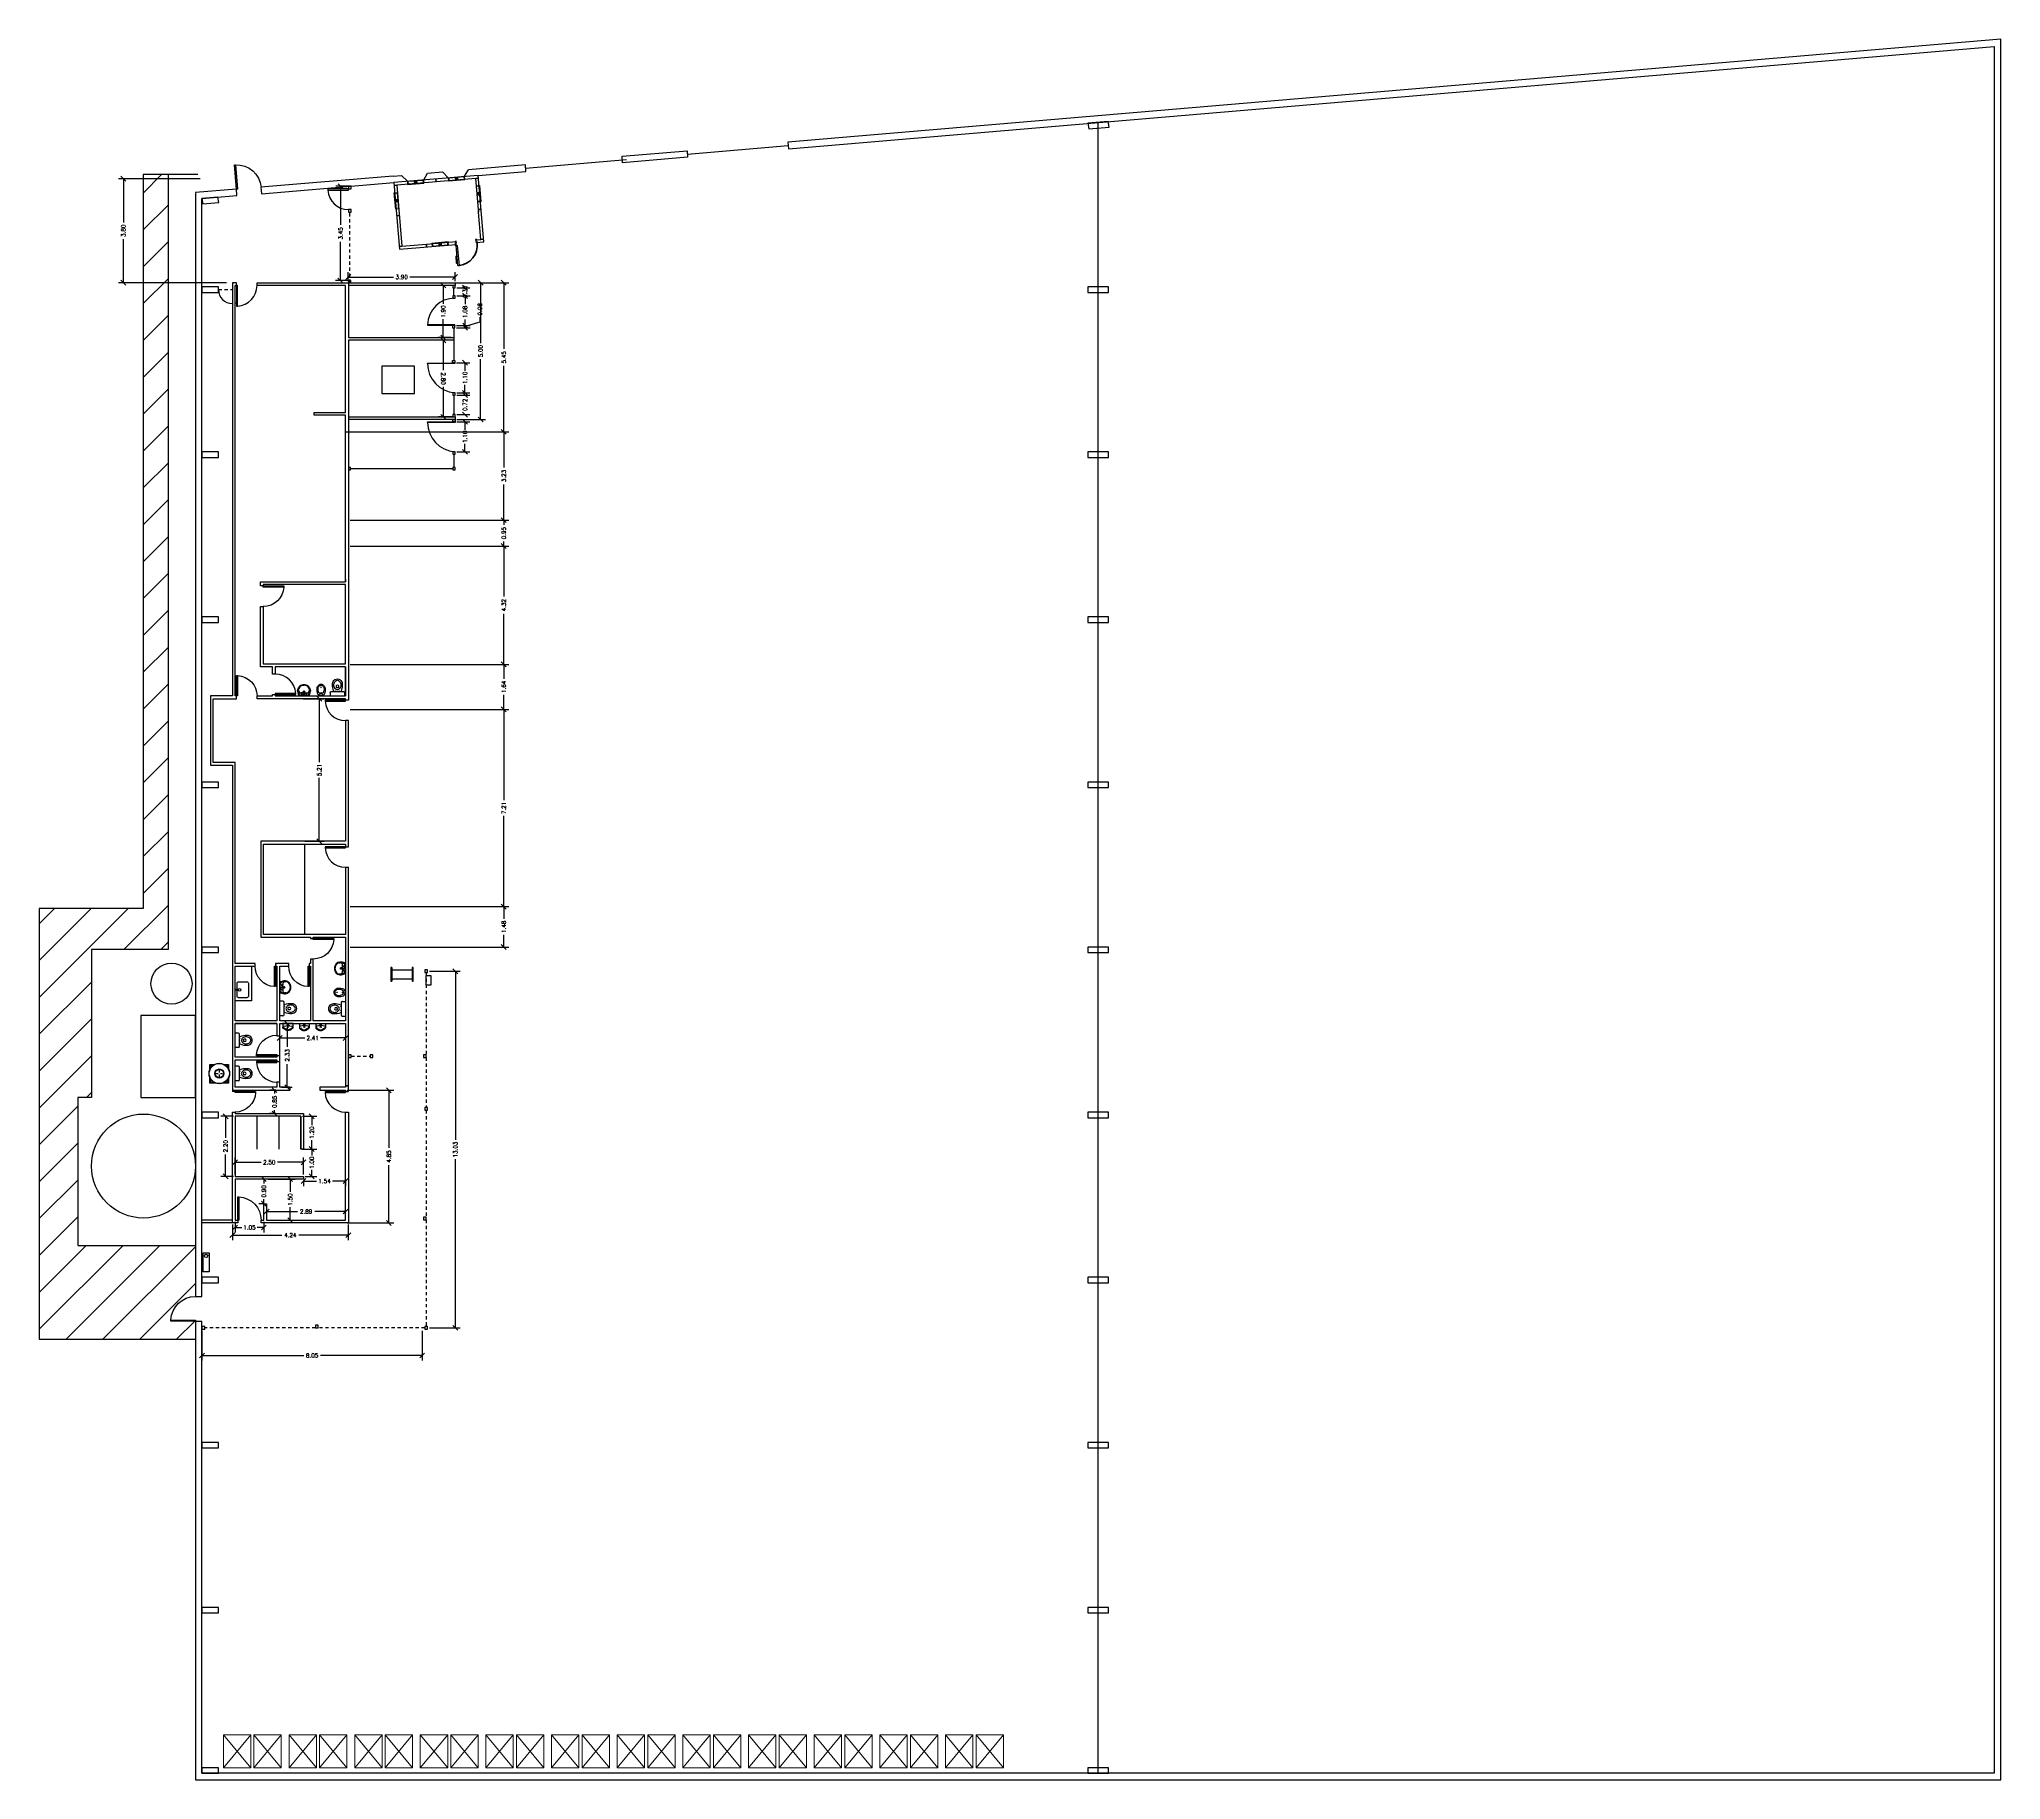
# Model space of a CAD drawing. Header units: millimetres. Extents: x 115.1 to 186.8, y 78.7 to 142.3.
import ezdxf

# ---------------------------------------------------------------- set-up
doc = ezdxf.new("R2010")
doc.units = ezdxf.units.MM
doc.linetypes.add('ACAD_ISO02W100', pattern=[15, 12, -3])
doc.linetypes.add('HIDDEN', pattern=[1.905, 1.27, -0.635])
for name, color, linetype in [('ARQ - Chapa T101', 252, 'Continuous'), ('CA - Puertas', 1, 'Continuous'), ('DIM - Cotas', 252, 'Continuous'), ('EQ - IT', 1, 'Continuous'), ('HER - Rejas', 3, 'Continuous'), ('Muros Durlock', 40, 'Continuous'), ('Vereda', 253, 'Continuous')]:
    doc.layers.add(name, color=color, linetype=linetype)
doc.layers.add('Racks General', color=8, linetype='Continuous', lineweight=0)
doc.styles.get("Standard").update_dxf_attribs({"font": 'txt.shx'})
doc.dimstyles.new('Standard small numbers', dxfattribs={"dimtxt": 0.15, "dimasz": 0.18, "dimexe": 0.18, "dimexo": 0.0625, "dimgap": 0.09, "dimtad": 0, "dimzin": 0, "dimdsep": 46, "dimtxsty": 'Standard', "dimblk": 'OBLIQUE', "dimcen": 0.09, "dimadec": 0, "dimazin": 0, "dimtfac": 1, "dimtofl": 0, "dimtmove": 0, "dimatfit": 3, "dimfxl": 1, "dimtolj": 1, "dimtzin": 0, "dimarcsym": 0})

# ---------------------------------------------------------------- blocks, each defined once
blk = doc.blocks.new('Mingitorio oval')
for p, q in [((-0.196, 0), (0.196, 0)), ((-0.196, 0), (-0.196, -0.01)), ((0.196, 0), (0.196, -0.01)), ((-0.181, -0.01), (-0.196, -0.01)), ((-0.181, -0.01), (-0.181, -0.150459)), ((0.181, -0.01), (0.181, -0.150459)), ((0.181, -0.01), (0.196, -0.01))]:
    blk.add_line(p, q)
for centre, radius in [((-0.019313, -0.124626), 0.003249), ((0, -0.029615), 0.02), ((-0.016105, -0.107569), 0.003249), ((0, -0.029615), 0.015), ((-0.007978, -0.137768), 0.003249), ((0, -0.029615), 0.01), ((-0.000769, -0.099444), 0.003249), ((0, -0.119429), 0.003249), ((0.009364, -0.137101), 0.003249), ((0.015146, -0.106367), 0.003249), ((0.019655, -0.123126), 0.003249)]:
    blk.add_circle(centre, radius)
for centre, radius, start, end in [((-0.131256, -0.145405), 0.05, 106.094803, 234.610012), ((-0.124838, -0.140566), 0.047724, 115.146574, 227.617234), ((0.212322, 0.263642), 0.584046, 229.574862, 238.794438), ((0.212322, 0.263642), 0.574046, 229.955733, 238.794438), ((0, -0.500043), 0.428029, 70.181807, 109.818193), ((0.212322, 0.263642), 0.554046, 229.955733, 238.794438), ((-0.006602, -0.097766), 0.161502, 238.794438, 301.205562), ((-0.006602, -0.097766), 0.151502, 238.794438, 301.205562), ((-0.006602, -0.097766), 0.131502, 238.794438, 301.205562), ((-1.831107, 2.91419), 3.652965, 301.205562, 302.863051), ((-1.831107, 2.91419), 3.672965, 301.205562, 302.863051), ((-1.831107, 2.91419), 3.682965, 301.205562, 302.887216), ((0.124121, -0.140909), 0.048342, 321.519369, 64.257223), ((0.131256, -0.145405), 0.05, 318.484476, 73.905197)]:
    blk.add_arc(centre, radius, start, end)
blk = doc.blocks.new('LV ANDINA')
for p, q in [((0, 0.174838), (0, 0)), ((0, 0.174838), (0, -0.174838)), ((0.023785, 0), (0.023785, 0.113132)), ((0.023785, 0), (0.023785, -0.113132)), ((0.11221, 0.096338), (0.11221, 0.114747)), ((0.11221, 0), (0.11221, 0.096338)), ((0.11221, 0), (0.11221, -0.096338)), ((0.11221, -0.096338), (0.11221, -0.114747))]:
    blk.add_line(p, q)
for centre, radius in [((0.066622, 0), 0.015857), ((0.071578, 0.083248), 0.015857), ((0.158567, 0), 0.031713), ((0.158567, 0), 0.020812), ((0.071578, -0.083248), 0.015857)]:
    blk.add_circle(centre, radius)
for centre, radius, start, end in [((0.203415, 0.161128), 0.376573, 260.066191, 260.066191), ((0.007928, 0.174838), 0.007928, 119.548602, 180), ((0.203415, -0.170001), 0.404322, 97.864112, 119.548602), ((0.07631, 0.113132), 0.052525, 134.691029, 180), ((0.22243, -0.034572), 0.260294, 125.471853, 134.691029), ((0.184991, 0.023832), 0.191033, 100.525802, 126.492035), ((0.195062, 0.111651), 0.082909, 141.766242, 177.859766), ((0.22297, 0.087254), 0.119945, 66.510707, 140.862465), ((0.203415, -0.161128), 0.395535, 94.692137, 98.038881), ((0.203415, -0.161128), 0.376573, 94.692137, 98.140252), ((0.191279, 0.011185), 0.222815, 83.41939, 95.187055), ((0.191279, 0.011185), 0.203853, 83.41939, 95.187055), ((0.186455, 0.013244), 0.202416, 7.233104, 82.167515), ((0.186455, 0.013244), 0.221378, 7.233104, 82.167515), ((0.081481, 0), 0.308221, 352.78029, 7.21971), ((0.081481, 0), 0.327183, 0, 7.21971), ((0.081481, 0), 0.327183, 352.78029, 0), ((0.007928, -0.174838), 0.007928, 180, 240.451398), ((0.203415, 0.170001), 0.404322, 240.451398, 262.135888), ((0.07631, -0.113132), 0.052525, 180, 225.308971), ((0.22243, 0.034572), 0.260294, 225.308971, 234.528147), ((0.184991, -0.023832), 0.191033, 233.507965, 259.474198), ((0.195062, -0.111651), 0.082909, 182.140234, 218.233758), ((0.22297, -0.087254), 0.119945, 219.137535, 293.489293), ((0.203415, 0.161128), 0.395535, 261.961119, 265.307863), ((0.203415, 0.161128), 0.376573, 261.859748, 265.307863), ((0.191279, -0.011185), 0.222815, 264.812945, 276.58061), ((0.191279, -0.011185), 0.203853, 264.812945, 276.58061), ((0.186455, -0.013244), 0.202416, 277.832485, 352.766896), ((0.186455, -0.013244), 0.221378, 277.832485, 352.766896)]:
    blk.add_arc(centre, radius, start, end)
at = {"linetype": 'ByBlock'}
for p in [(0.075529, 0.010245), (0.11221, 0.096338), (0.158567, 0.020812), (0.188957, 0.234236), (0.221175, 0.207185), (0.389703, 0), (0.055511, -0.010245), (0.158567, -0.020812), (0.192994, -0.234331), (0.218636, -0.207012)]:
    blk.add_point(p, dxfattribs=at)
blk = doc.blocks.new('IP ANDINA')
for p, q in [((-0.265, -0.120632), (-0.265, 0)), ((-0.265, 0), (0.265, 0)), ((0.265, -0.120632), (0.265, 0)), ((-0.225632, -0.16), (0.225632, -0.16)), ((-0.042449, -0.375164), (-0.04494, -0.327163)), ((0.041618, -0.375164), (0.04494, -0.327163))]:
    blk.add_line(p, q)
blk.add_lwpolyline([(-0.130856, -0.400348, 0.081456), (-0.119783, -0.467864, 0.089731), (-0.089741, -0.522325, 0.104602), (-0.042673, -0.560331, 0.142864), (-0.000046, -0.57285, 0.142579), (0.042673, -0.560331, 0.104602), (0.089741, -0.522325, 0.089731), (0.119783, -0.467864, 0.081456), (0.130856, -0.400348, 0.081456), (0.119783, -0.332831, 0.089731), (0.089741, -0.27837, 0.104602), (0.042673, -0.240364, 0.142579), (-0.000046, -0.227845, 0.142864), (-0.042673, -0.240364, 0.104602), (-0.089741, -0.27837, 0.089731), (-0.119783, -0.332831, 0.081456)], format="xyb", close=True)
for centre in [(-0.073031, -0.169739), (0.073031, -0.169739)]:
    blk.add_circle(centre, 0.005)
for centre, radius, start, end in [((-0.225632, -0.120632), 0.039368, 180, 270), ((0.346395, -0.390548), 0.523947, 155.882772, 185.67851), ((0, -0.451664), 0.175227, 176.966377, 3.033623), ((-0.086182, -0.196891), 0.05, 132.453918, 155.882772), ((-0.01494, -0.327163), 0.03, 90, 180), ((-0.000415, -0.358925), 0.045061, 201.123443, 338.876557), ((0, -0.344692), 0.049822, 72.549981, 107.450019), ((0.01494, -0.327163), 0.03, 0, 90), ((0.086182, -0.196891), 0.05, 24.117228, 47.546082), ((-0.346395, -0.390548), 0.523947, 354.32149, 24.117228), ((0.225632, -0.120632), 0.039368, 270, 0)]:
    blk.add_arc(centre, radius, start, end)
blk = doc.blocks.new('BD ANDINA')
for points in [[(0.12172, -0.075307, 0.026558), (0.109728, -0.058859, 0.101613), (0.057577, -0.016236, 0.137734), (0, 0, 0.137946), (-0.057516, -0.016247, 0.089281), (-0.115452, -0.066364, 0.012091)], [(-0.143278, -0.283508, 0.0402), (-0.137306, -0.317479, 0.089731), (-0.105062, -0.375932, 0.1018), (-0.054133, -0.417524, 0.138275), (0.001276, -0.433217, 0.138058), (0.056747, -0.417533, 0.101831), (0.107694, -0.375932, 0.089731), (0.139938, -0.317479, 0.044692), (0.147357, -0.279634, 0.079832)]]:
    blk.add_lwpolyline(points, format="xyb")
blk.add_lwpolyline([(-0.110363, -0.24759, 0.081456), (-0.100913, -0.305212, 0.089731), (-0.075273, -0.351691, 0.104602), (-0.035103, -0.384127, 0.142864), (0.001276, -0.394811, 0.142579), (0.037735, -0.384127, 0.104602), (0.077905, -0.351691, 0.089731), (0.103544, -0.305212, 0.081456), (0.112994, -0.24759, 0.081456), (0.103544, -0.189967, 0.060612), (0.074826, -0.11682, 0.104602), (0.034656, -0.084384, 0.142579), (-0.001803, -0.073699, 0.142864), (-0.038183, -0.084384, 0.104602), (-0.078352, -0.11682, 0.062224), (-0.100913, -0.189967, 0.081456)], format="xyb", close=True)
for centre, radius in [((-0.060739, -0.041095), 0.008534), ((-0.000844, -0.098207), 0.017069), ((-0.000844, -0.020497), 0.008534), ((-0.000844, -0.098207), 0.008534), ((-0.000844, -0.310739), 0.008534), ((0.060991, -0.041095), 0.008534)]:
    blk.add_circle(centre, radius)
for centre, radius, start, end in [((0.298146, -0.229719), 0.444689, 158.44802, 186.947452), ((-0.294837, -0.231346), 0.444823, 353.280665, 20.535486)]:
    blk.add_arc(centre, radius, start, end)
blk = doc.blocks.new('Petisos ANDINA')
for name, p in [('BD ANDINA', (-0.59801, 0)), ('IP ANDINA', (0, 0))]:
    blk.add_blockref(name, p)
blk = doc.blocks.new('puerta 75')
blk.add_lwpolyline([(-0.75, -0.04), (0, -0.04), (0, 0), (-0.75, 0)], close=True)
blk.add_arc((0, 0), 0.751, 183.05288, 270)
blk = doc.blocks.new('TR')
for p, q in [((-0.122587, 0.000278), (-0.039178, 0.000278)), ((0.000102, 0.122967), (0.000102, 0.039558)), ((0.039382, 0.000278), (0.122791, 0.000278)), ((0.000102, -0.039002), (0.000102, -0.122412))]:
    blk.add_line(p, q)
for radius in [0.375, 0.36797, 0.165574, 0.149549]:
    blk.add_circle((0.000102, 0.000278), radius)
blk = doc.blocks.new('Arco detect metales')
for p, q in [((-0.116663, 0.184171), (0.623337, 0.184171)), ((-0.116663, -0.145829), (0.623337, -0.145829))]:
    blk.add_line(p, q)
for points in [[(-0.116663, 0.269171), (-0.156663, 0.269171), (-0.156663, -0.230829), (-0.116663, -0.230829)], [(-0.156663, 0.269171), (-0.116663, 0.269171), (-0.116663, -0.230829)], [(0.623337, -0.230829), (0.663337, -0.230829), (0.663337, 0.269171), (0.623337, 0.269171)], [(0.623337, 0.269171), (0.623337, -0.230829)]]:
    blk.add_lwpolyline(points)
blk = doc.blocks.new('Puerta 90')
at = {"layer": 'CA - Puertas'}
blk.add_lwpolyline([(-0.9, -0.09), (0, -0.09), (0, -0.05), (-0.9, -0.05)], close=True, dxfattribs=at)
blk.add_arc((0, -0.05), 0.901, 182.5448, 270, dxfattribs=at)
blk = doc.blocks.new('_Oblique')
at = {"color": 0, "linetype": 'ByBlock', "lineweight": -2}
blk.add_line((-0.5, -0.5), (0.5, 0.5), dxfattribs=at)
blk = doc.blocks.new('*D19')
at = {"layer": 'Defpoints', "color": 0}
for p in [(118.131475, 137.215379), (121.005566, 137.215379), (121.965566, 133.415379)]:
    blk.add_point(p, dxfattribs=at)
at = {"layer": 'DIM - Cotas', "color": 0, "lineweight": -2}
for p, q in [((120.943066, 137.215379), (117.951475, 137.215379)), ((118.131475, 137.215379), (118.131475, 135.617879)), ((118.131475, 133.415379), (118.131475, 135.012879)), ((121.903066, 133.415379), (117.951475, 133.415379))]:
    blk.add_line(p, q, dxfattribs=at)
at = {"layer": 'DIM - Cotas', "color": 0, "lineweight": -2, "xscale": 0.18, "yscale": 0.18, "zscale": 0.18}
for p, rotation in [((118.131475, 137.215379), 90), ((118.131475, 133.415379), 270)]:
    blk.add_blockref('_Oblique', p, dxfattribs=dict(at, rotation=rotation))
at = {"layer": 'DIM - Cotas', "color": 0, "insert": (118.131475, 135.315379), "char_height": 0.15, "attachment_point": 5, "rotation": 90}
blk.add_mtext('\\A1;3.80', dxfattribs=at)
blk = doc.blocks.new('Puerta met 85 x 200')
at = {"layer": 'CA - Puertas'}
blk.add_lwpolyline([(-0.85, -0.04), (0, -0.04), (0, 0), (-0.85, 0)], close=True, dxfattribs=at)
blk.add_arc((0, 0), 0.851, 182.69428, 270, dxfattribs=at)
blk = doc.blocks.new('*D21')
at = {"layer": 'Defpoints', "color": 0}
for p in [(126.255566, 103.910126), (126.255069, 99.062261), (127.836442, 99.062099)]:
    blk.add_point(p, dxfattribs=at)
at = {"layer": 'DIM - Cotas', "color": 0, "lineweight": -2}
for p, q in [((126.318066, 103.91012), (128.016939, 103.909946)), ((127.836939, 103.909964), (127.836723, 101.801031)), ((127.836442, 99.062099), (127.836658, 101.171031)), ((126.317569, 99.062254), (128.016442, 99.06208))]:
    blk.add_line(p, q, dxfattribs=at)
at = {"layer": 'DIM - Cotas', "color": 0, "lineweight": -2, "xscale": 0.18, "yscale": 0.18, "zscale": 0.18}
for p, rotation in [((127.836939, 103.909964), 89.994125), ((127.836442, 99.062099), 269.994125)]:
    blk.add_blockref('_Oblique', p, dxfattribs=dict(at, rotation=rotation))
at = {"layer": 'DIM - Cotas', "color": 0, "insert": (127.83669, 101.486031), "char_height": 0.15, "attachment_point": 5, "rotation": 89.99412534}
blk.add_mtext('\\A1;4.85', dxfattribs=at)
blk = doc.blocks.new('*D22')
at = {"layer": 'Defpoints', "color": 0}
for p in [(123.657033, 103.910126), (123.764544, 103.910126), (123.770884, 103.059873)]:
    blk.add_point(p, dxfattribs=at)
at = {"layer": 'DIM - Cotas', "color": 0, "lineweight": -2}
for p, q in [((123.702044, 103.910126), (123.477033, 103.910126)), ((123.657033, 103.910126), (123.657033, 103.7875)), ((123.708384, 103.059873), (123.477033, 103.059873)), ((123.657033, 103.059873), (123.657033, 103.1825))]:
    blk.add_line(p, q, dxfattribs=at)
at = {"layer": 'DIM - Cotas', "color": 0, "lineweight": -2, "xscale": 0.18, "yscale": 0.18, "zscale": 0.18}
for p, rotation in [((123.657033, 103.910126), 90), ((123.657033, 103.059873), 270)]:
    blk.add_blockref('_Oblique', p, dxfattribs=dict(at, rotation=rotation))
at = {"layer": 'DIM - Cotas', "color": 0, "insert": (123.657033, 103.485), "char_height": 0.15, "attachment_point": 5, "rotation": 90}
blk.add_mtext('\\A1;0.85', dxfattribs=at)
blk = doc.blocks.new('*D23')
at = {"layer": 'Defpoints', "color": 0}
for p in [(124.715567, 101.759872), (124.715567, 100.762244), (125.018424, 100.762244)]:
    blk.add_point(p, dxfattribs=at)
at = {"layer": 'DIM - Cotas', "color": 0, "lineweight": -2}
for p, q in [((124.778067, 101.759872), (125.198424, 101.759872)), ((125.018424, 101.759872), (125.018424, 101.526058)), ((124.778067, 100.762244), (125.198424, 100.762244)), ((125.018424, 100.762244), (125.018424, 100.996058))]:
    blk.add_line(p, q, dxfattribs=at)
at = {"layer": 'DIM - Cotas', "color": 0, "lineweight": -2, "xscale": 0.18, "yscale": 0.18, "zscale": 0.18}
for p, rotation in [((125.018424, 101.759872), 90), ((125.018424, 100.762244), 270)]:
    blk.add_blockref('_Oblique', p, dxfattribs=dict(at, rotation=rotation))
at = {"layer": 'DIM - Cotas', "color": 0, "insert": (125.018424, 101.261058), "char_height": 0.15, "attachment_point": 5, "rotation": 90}
blk.add_mtext('\\A1;1.00', dxfattribs=at)
blk = doc.blocks.new('*D24')
at = {"layer": 'Defpoints', "color": 0}
for p in [(123.266501, 100.664615), (123.266501, 100.664615), (123.316504, 99.762244)]:
    blk.add_point(p, dxfattribs=at)
at = {"layer": 'DIM - Cotas', "color": 0, "lineweight": -2}
for p, q in [((123.204001, 100.664615), (123.086501, 100.664615)), ((123.266501, 100.664615), (123.266501, 100.503429)), ((123.254004, 99.762244), (123.086501, 99.762244)), ((123.266501, 99.762244), (123.266501, 99.923429))]:
    blk.add_line(p, q, dxfattribs=at)
at = {"layer": 'DIM - Cotas', "color": 0, "lineweight": -2, "xscale": 0.18, "yscale": 0.18, "zscale": 0.18}
for p, rotation in [((123.266501, 100.664615), 90), ((123.266501, 99.762244), 270)]:
    blk.add_blockref('_Oblique', p, dxfattribs=dict(at, rotation=rotation))
at = {"layer": 'DIM - Cotas', "color": 0, "insert": (123.266501, 100.213429), "char_height": 0.15, "attachment_point": 5, "rotation": 90}
blk.add_mtext('\\A1;0.90', dxfattribs=at)
blk = doc.blocks.new('*D25')
at = {"layer": 'Defpoints', "color": 0}
for p in [(123.366508, 100.664615), (124.229898, 100.664615), (123.366508, 99.162238)]:
    blk.add_point(p, dxfattribs=at)
at = {"layer": 'DIM - Cotas', "color": 0, "lineweight": -2}
for p, q in [((123.429008, 100.664615), (124.409898, 100.664615)), ((124.229898, 100.664615), (124.229898, 100.190927)), ((123.429008, 99.162238), (124.409898, 99.162238)), ((124.229898, 99.162238), (124.229898, 99.635927))]:
    blk.add_line(p, q, dxfattribs=at)
at = {"layer": 'DIM - Cotas', "color": 0, "lineweight": -2, "xscale": 0.18, "yscale": 0.18, "zscale": 0.18}
for p, rotation in [((124.229898, 100.664615), 90), ((124.229898, 99.162238), 270)]:
    blk.add_blockref('_Oblique', p, dxfattribs=dict(at, rotation=rotation))
at = {"layer": 'DIM - Cotas', "color": 0, "insert": (124.229898, 99.913427), "char_height": 0.15, "attachment_point": 5, "rotation": 90}
blk.add_mtext('\\A1;1.50', dxfattribs=at)
blk = doc.blocks.new('*D26')
at = {"layer": 'Defpoints', "color": 0}
for p in [(123.366507, 99.762244), (126.255566, 99.477613), (126.255566, 99.462238)]:
    blk.add_point(p, dxfattribs=at)
at = {"layer": 'DIM - Cotas', "color": 0, "lineweight": -2}
for p, q in [((123.366507, 99.699744), (123.366507, 99.297613)), ((123.366507, 99.477613), (124.496037, 99.477613)), ((126.255566, 99.477613), (125.126037, 99.477613)), ((126.255566, 99.524738), (126.255566, 99.657613))]:
    blk.add_line(p, q, dxfattribs=at)
at = {"layer": 'DIM - Cotas', "color": 0, "lineweight": -2, "xscale": 0.18, "yscale": 0.18, "zscale": 0.18, "rotation": 180}
blk.add_blockref('_Oblique', (123.366507, 99.477613), dxfattribs=at)
at = {"layer": 'DIM - Cotas', "color": 0, "lineweight": -2, "xscale": 0.18, "yscale": 0.18, "zscale": 0.18}
blk.add_blockref('_Oblique', (126.255566, 99.477613), dxfattribs=at)
at = {"layer": 'DIM - Cotas', "color": 0, "insert": (124.811037, 99.477613), "char_height": 0.15, "attachment_point": 5}
blk.add_mtext('\\A1;2.89', dxfattribs=at)
blk = doc.blocks.new('*D27')
at = {"layer": 'Defpoints', "color": 0}
for p in [(124.715567, 101.27539), (122.215566, 100.762244), (124.715567, 100.762244)]:
    blk.add_point(p, dxfattribs=at)
at = {"layer": 'DIM - Cotas', "color": 0, "lineweight": -2}
for p, q in [((122.215566, 100.824744), (122.215566, 101.45539)), ((122.215566, 101.27539), (123.163067, 101.27539)), ((124.715567, 101.27539), (123.768067, 101.27539)), ((124.715567, 100.824744), (124.715567, 101.45539))]:
    blk.add_line(p, q, dxfattribs=at)
at = {"layer": 'DIM - Cotas', "color": 0, "lineweight": -2, "xscale": 0.18, "yscale": 0.18, "zscale": 0.18, "rotation": 180}
blk.add_blockref('_Oblique', (122.215566, 101.27539), dxfattribs=at)
at = {"layer": 'DIM - Cotas', "color": 0, "lineweight": -2, "xscale": 0.18, "yscale": 0.18, "zscale": 0.18}
blk.add_blockref('_Oblique', (124.715567, 101.27539), dxfattribs=at)
at = {"layer": 'DIM - Cotas', "color": 0, "insert": (123.465567, 101.27539), "char_height": 0.15, "attachment_point": 5}
blk.add_mtext('\\A1;2.50', dxfattribs=at)
blk = doc.blocks.new('*D28')
at = {"layer": 'Defpoints', "color": 0}
for p in [(121.869278, 102.959873), (122.225566, 102.959873), (122.225566, 100.762244)]:
    blk.add_point(p, dxfattribs=at)
at = {"layer": 'DIM - Cotas', "color": 0, "lineweight": -2}
for p, q in [((122.163066, 102.959873), (121.689278, 102.959873)), ((121.869278, 102.959873), (121.869278, 102.163559)), ((121.869278, 100.762244), (121.869278, 101.558559)), ((122.163066, 100.762244), (121.689278, 100.762244))]:
    blk.add_line(p, q, dxfattribs=at)
at = {"layer": 'DIM - Cotas', "color": 0, "lineweight": -2, "xscale": 0.18, "yscale": 0.18, "zscale": 0.18}
for p, rotation in [((121.869278, 102.959873), 90), ((121.869278, 100.762244), 270)]:
    blk.add_blockref('_Oblique', p, dxfattribs=dict(at, rotation=rotation))
at = {"layer": 'DIM - Cotas', "color": 0, "insert": (121.869278, 101.861059), "char_height": 0.15, "attachment_point": 5, "rotation": 90}
blk.add_mtext('\\A1;2.20', dxfattribs=at)
blk = doc.blocks.new('*D29')
at = {"layer": 'Defpoints', "color": 0}
for p in [(122.115566, 99.06225), (126.355566, 99.06225), (126.355566, 98.612694)]:
    blk.add_point(p, dxfattribs=at)
at = {"layer": 'DIM - Cotas', "color": 0, "lineweight": -2}
for p, q in [((122.115566, 98.99975), (122.115566, 98.432694)), ((126.355566, 98.99975), (126.355566, 98.432694)), ((122.115566, 98.612694), (123.920566, 98.612694)), ((126.355566, 98.612694), (124.550566, 98.612694))]:
    blk.add_line(p, q, dxfattribs=at)
at = {"layer": 'DIM - Cotas', "color": 0, "lineweight": -2, "xscale": 0.18, "yscale": 0.18, "zscale": 0.18, "rotation": 180}
blk.add_blockref('_Oblique', (122.115566, 98.612694), dxfattribs=at)
at = {"layer": 'DIM - Cotas', "color": 0, "lineweight": -2, "xscale": 0.18, "yscale": 0.18, "zscale": 0.18}
blk.add_blockref('_Oblique', (126.355566, 98.612694), dxfattribs=at)
at = {"layer": 'DIM - Cotas', "color": 0, "insert": (124.235566, 98.612694), "char_height": 0.15, "attachment_point": 5}
blk.add_mtext('\\A1;4.24', dxfattribs=at)
blk = doc.blocks.new('*D30')
at = {"layer": 'Defpoints', "color": 0}
for p in [(124.715567, 100.664615), (126.255566, 100.664615), (126.255566, 100.588029)]:
    blk.add_point(p, dxfattribs=at)
at = {"layer": 'DIM - Cotas', "color": 0, "lineweight": -2}
for p, q in [((124.715567, 100.602115), (124.715567, 100.408029)), ((124.715567, 100.588029), (125.195567, 100.588029)), ((126.255566, 100.588029), (125.775567, 100.588029)), ((126.255566, 100.602115), (126.255566, 100.408029))]:
    blk.add_line(p, q, dxfattribs=at)
at = {"layer": 'DIM - Cotas', "color": 0, "lineweight": -2, "xscale": 0.18, "yscale": 0.18, "zscale": 0.18, "rotation": 180}
blk.add_blockref('_Oblique', (124.715567, 100.588029), dxfattribs=at)
at = {"layer": 'DIM - Cotas', "color": 0, "lineweight": -2, "xscale": 0.18, "yscale": 0.18, "zscale": 0.18}
blk.add_blockref('_Oblique', (126.255566, 100.588029), dxfattribs=at)
at = {"layer": 'DIM - Cotas', "color": 0, "insert": (125.485567, 100.588029), "char_height": 0.15, "attachment_point": 5}
blk.add_mtext('\\A1;1.54', dxfattribs=at)
blk = doc.blocks.new('*D31')
at = {"layer": 'Defpoints', "color": 0}
for p in [(124.615566, 102.959873), (124.615567, 101.759872), (125.018424, 101.759873)]:
    blk.add_point(p, dxfattribs=at)
at = {"layer": 'DIM - Cotas', "color": 0, "lineweight": -2}
for p, q in [((124.678066, 102.959873), (125.198423, 102.959873)), ((125.018423, 102.959873), (125.018423, 102.637373)), ((125.018424, 101.759873), (125.018424, 102.082373)), ((124.678067, 101.759872), (125.198424, 101.759873))]:
    blk.add_line(p, q, dxfattribs=at)
at = {"layer": 'DIM - Cotas', "color": 0, "lineweight": -2, "xscale": 0.18, "yscale": 0.18, "zscale": 0.18}
for p, rotation in [((125.018423, 102.959873), 90.000021), ((125.018424, 101.759873), 270.000021)]:
    blk.add_blockref('_Oblique', p, dxfattribs=dict(at, rotation=rotation))
at = {"layer": 'DIM - Cotas', "color": 0, "insert": (125.018423, 102.359873), "char_height": 0.15, "attachment_point": 5, "rotation": 90.00002068}
blk.add_mtext('\\A1;1.20', dxfattribs=at)
blk = doc.blocks.new('*D32')
at = {"layer": 'Defpoints', "color": 0}
for p in [(121.005566, 95.17573), (129.055566, 95.17573), (129.055566, 94.216888)]:
    blk.add_point(p, dxfattribs=at)
at = {"layer": 'DIM - Cotas', "color": 0, "lineweight": -2}
for p, q in [((121.005566, 95.11323), (121.005566, 94.036888)), ((129.055566, 95.11323), (129.055566, 94.036888)), ((121.005566, 94.216888), (124.728066, 94.216888)), ((129.055566, 94.216888), (125.333066, 94.216888))]:
    blk.add_line(p, q, dxfattribs=at)
at = {"layer": 'DIM - Cotas', "color": 0, "lineweight": -2, "xscale": 0.18, "yscale": 0.18, "zscale": 0.18, "rotation": 180}
blk.add_blockref('_Oblique', (121.005566, 94.216888), dxfattribs=at)
at = {"layer": 'DIM - Cotas', "color": 0, "lineweight": -2, "xscale": 0.18, "yscale": 0.18, "zscale": 0.18}
blk.add_blockref('_Oblique', (129.055566, 94.216888), dxfattribs=at)
at = {"layer": 'DIM - Cotas', "color": 0, "insert": (125.030566, 94.216888), "char_height": 0.15, "attachment_point": 5}
blk.add_mtext('\\A1;8.05', dxfattribs=at)
blk = doc.blocks.new('*D33')
at = {"layer": 'Defpoints', "color": 0}
for p in [(126.455566, 136.942354), (126.064647, 133.496484), (126.445566, 133.495379)]:
    blk.add_point(p, dxfattribs=at)
at = {"layer": 'DIM - Cotas', "color": 0, "lineweight": -2}
for p, q in [((126.393067, 136.942535), (125.894647, 136.943981)), ((126.074647, 136.943459), (126.07056, 135.53497)), ((126.064647, 133.496484), (126.068733, 134.904973)), ((126.383067, 133.495561), (125.884647, 133.497007))]:
    blk.add_line(p, q, dxfattribs=at)
at = {"layer": 'DIM - Cotas', "color": 0, "lineweight": -2, "xscale": 0.18, "yscale": 0.18, "zscale": 0.18}
for p, rotation in [((126.074647, 136.943459), 89.83378), ((126.064647, 133.496484), 269.83378)]:
    blk.add_blockref('_Oblique', p, dxfattribs=dict(at, rotation=rotation))
at = {"layer": 'DIM - Cotas', "color": 0, "insert": (126.069647, 135.219972), "char_height": 0.15, "attachment_point": 5, "rotation": 89.83377997}
blk.add_mtext('\\A1;3.45', dxfattribs=at)
blk = doc.blocks.new('*D34')
at = {"layer": 'Defpoints', "color": 0}
for p in [(129.255566, 108.25487), (130.267927, 108.25487), (129.255566, 95.22573)]:
    blk.add_point(p, dxfattribs=at)
at = {"layer": 'DIM - Cotas', "color": 0, "lineweight": -2}
for p, q in [((129.318066, 108.25487), (130.447927, 108.25487)), ((130.267927, 108.25487), (130.267927, 102.0928)), ((130.267928, 95.22573), (130.267927, 101.3878)), ((129.318066, 95.22573), (130.447928, 95.22573))]:
    blk.add_line(p, q, dxfattribs=at)
at = {"layer": 'DIM - Cotas', "color": 0, "lineweight": -2, "xscale": 0.18, "yscale": 0.18, "zscale": 0.18}
for p, rotation in [((130.267927, 108.25487), 90.000001), ((130.267928, 95.22573), 270.000001)]:
    blk.add_blockref('_Oblique', p, dxfattribs=dict(at, rotation=rotation))
at = {"layer": 'DIM - Cotas', "color": 0, "insert": (130.267927, 101.7403), "char_height": 0.15, "attachment_point": 5, "rotation": 90.00000054}
blk.add_mtext('\\A1;13.03', dxfattribs=at)
blk = doc.blocks.new('*D35')
at = {"layer": 'Defpoints', "color": 0}
for p in [(124.636099, 118.215379), (124.705566, 113.005379), (125.294903, 113.005379)]:
    blk.add_point(p, dxfattribs=at)
at = {"layer": 'DIM - Cotas', "color": 0, "lineweight": -2}
for p, q in [((124.698599, 118.215379), (125.474903, 118.215379)), ((125.294903, 118.215379), (125.294903, 115.900379)), ((125.294903, 113.005379), (125.294903, 115.320379)), ((124.768066, 113.005379), (125.474903, 113.005379))]:
    blk.add_line(p, q, dxfattribs=at)
at = {"layer": 'DIM - Cotas', "color": 0, "lineweight": -2, "xscale": 0.18, "yscale": 0.18, "zscale": 0.18}
for p, rotation in [((125.294903, 118.215379), 90), ((125.294903, 113.005379), 270)]:
    blk.add_blockref('_Oblique', p, dxfattribs=dict(at, rotation=rotation))
at = {"layer": 'DIM - Cotas', "color": 0, "insert": (125.294903, 115.610379), "char_height": 0.15, "attachment_point": 5, "rotation": 90}
blk.add_mtext('\\A1;5.21', dxfattribs=at)
blk = doc.blocks.new('*D36')
at = {"layer": 'Defpoints', "color": 0}
for p in [(130.255566, 133.235379), (130.255566, 132.931744), (130.620111, 132.931744)]:
    blk.add_point(p, dxfattribs=at)
at = {"layer": 'DIM - Cotas', "color": 0, "lineweight": -2}
for p, q in [((130.318066, 133.235379), (130.800111, 133.235379)), ((130.318066, 132.931744), (130.800111, 132.931744))]:
    blk.add_line(p, q, dxfattribs=at)
at = {"layer": 'DIM - Cotas', "color": 0, "lineweight": -2, "xscale": 0.18, "yscale": 0.18, "zscale": 0.18}
for p, rotation in [((130.620111, 133.235379), 270), ((130.620111, 132.931744), 90)]:
    blk.add_blockref('_Oblique', p, dxfattribs=dict(at, rotation=rotation))
at = {"layer": 'DIM - Cotas', "color": 0, "insert": (130.620111, 133.083562), "char_height": 0.15, "attachment_point": 5, "rotation": 90}
blk.add_mtext('\\A1;0.30', dxfattribs=at)
blk = doc.blocks.new('*D37')
at = {"layer": 'Defpoints', "color": 0}
for p in [(130.255566, 132.931744), (130.249166, 131.851954), (130.626927, 131.851954)]:
    blk.add_point(p, dxfattribs=at)
at = {"layer": 'DIM - Cotas', "color": 0, "lineweight": -2}
for p, q in [((130.318066, 132.931744), (130.806927, 132.931744)), ((130.626927, 132.931744), (130.626927, 132.629349)), ((130.626927, 131.851954), (130.626927, 132.074349)), ((130.311666, 131.851954), (130.806927, 131.851954))]:
    blk.add_line(p, q, dxfattribs=at)
at = {"layer": 'DIM - Cotas', "color": 0, "lineweight": -2, "xscale": 0.18, "yscale": 0.18, "zscale": 0.18}
for p, rotation in [((130.626927, 132.931744), 90), ((130.626927, 131.851954), 270)]:
    blk.add_blockref('_Oblique', p, dxfattribs=dict(at, rotation=rotation))
at = {"layer": 'DIM - Cotas', "color": 0, "insert": (130.620111, 132.351849), "char_height": 0.15, "attachment_point": 5, "rotation": 90}
blk.add_mtext('\\A1;1.08', dxfattribs=at)
blk = doc.blocks.new('*D38')
at = {"layer": 'Defpoints', "color": 0}
for p in [(130.249166, 131.851954), (130.249166, 131.771954), (130.626927, 131.771954)]:
    blk.add_point(p, dxfattribs=at)
at = {"layer": 'DIM - Cotas', "color": 0, "lineweight": -2}
for p, q in [((131.166927, 131.973954), (130.626927, 131.811954)), ((131.166927, 132.153954), (131.166927, 131.973954)), ((130.311666, 131.851954), (130.806927, 131.851954)), ((130.311666, 131.771954), (130.806927, 131.771954)), ((130.626927, 131.851954), (130.626927, 131.771954))]:
    blk.add_line(p, q, dxfattribs=at)
at = {"layer": 'DIM - Cotas', "color": 0, "lineweight": -2, "xscale": 0.18, "yscale": 0.18, "zscale": 0.18}
for p, rotation in [((130.626927, 131.851954), 270), ((130.626927, 131.771954), 90)]:
    blk.add_blockref('_Oblique', p, dxfattribs=dict(at, rotation=rotation))
at = {"layer": 'DIM - Cotas', "color": 0, "insert": (131.166927, 132.443954), "char_height": 0.15, "attachment_point": 5, "rotation": 90}
blk.add_mtext('\\A1;0.08', dxfattribs=at)
blk = doc.blocks.new('*D39')
at = {"layer": 'Defpoints', "color": 0}
for p in [(130.249166, 130.491954), (130.255566, 129.392164), (130.620112, 129.392164)]:
    blk.add_point(p, dxfattribs=at)
at = {"layer": 'DIM - Cotas', "color": 0, "lineweight": -2}
for p, q in [((130.311666, 130.491954), (130.800112, 130.491954)), ((130.620112, 130.491954), (130.620112, 130.194559)), ((130.318066, 129.392164), (130.800112, 129.392164)), ((130.620112, 129.392164), (130.620112, 129.689559))]:
    blk.add_line(p, q, dxfattribs=at)
at = {"layer": 'DIM - Cotas', "color": 0, "lineweight": -2, "xscale": 0.18, "yscale": 0.18, "zscale": 0.18}
for p, rotation in [((130.620112, 130.491954), 90), ((130.620112, 129.392164), 270)]:
    blk.add_blockref('_Oblique', p, dxfattribs=dict(at, rotation=rotation))
at = {"layer": 'DIM - Cotas', "color": 0, "insert": (130.620112, 129.942059), "char_height": 0.15, "attachment_point": 5, "rotation": 90}
blk.add_mtext('\\A1;1.10', dxfattribs=at)
blk = doc.blocks.new('*D40')
at = {"layer": 'Defpoints', "color": 0}
for p in [(130.255566, 129.312164), (130.620112, 129.312164), (130.255566, 128.597063)]:
    blk.add_point(p, dxfattribs=at)
at = {"layer": 'DIM - Cotas', "color": 0, "lineweight": -2}
for p, q in [((130.318066, 129.312164), (130.800112, 129.312164)), ((130.318066, 128.597063), (130.800112, 128.597063))]:
    blk.add_line(p, q, dxfattribs=at)
at = {"layer": 'DIM - Cotas', "color": 0, "lineweight": -2, "xscale": 0.18, "yscale": 0.18, "zscale": 0.18}
for p, rotation in [((130.620112, 129.312164), 270), ((130.620112, 128.597063), 90)]:
    blk.add_blockref('_Oblique', p, dxfattribs=dict(at, rotation=rotation))
at = {"layer": 'DIM - Cotas', "color": 0, "insert": (130.620112, 128.954614), "char_height": 0.15, "attachment_point": 5, "rotation": 90}
blk.add_mtext('\\A1;0.72', dxfattribs=at)
blk = doc.blocks.new('*D41')
at = {"layer": 'Defpoints', "color": 0}
for p in [(126.355566, 133.415379), (130.255566, 133.624602), (130.255566, 133.415379)]:
    blk.add_point(p, dxfattribs=at)
at = {"layer": 'DIM - Cotas', "color": 0, "lineweight": -2}
for p, q in [((126.355566, 133.477879), (126.355566, 133.804602)), ((126.355566, 133.624602), (128.003066, 133.624602)), ((130.255566, 133.624602), (128.608066, 133.624602)), ((130.255566, 133.477879), (130.255566, 133.804602))]:
    blk.add_line(p, q, dxfattribs=at)
at = {"layer": 'DIM - Cotas', "color": 0, "lineweight": -2, "xscale": 0.18, "yscale": 0.18, "zscale": 0.18, "rotation": 180}
blk.add_blockref('_Oblique', (126.355566, 133.624602), dxfattribs=at)
at = {"layer": 'DIM - Cotas', "color": 0, "lineweight": -2, "xscale": 0.18, "yscale": 0.18, "zscale": 0.18}
blk.add_blockref('_Oblique', (130.255566, 133.624602), dxfattribs=at)
at = {"layer": 'DIM - Cotas', "color": 0, "insert": (128.305566, 133.624602), "char_height": 0.15, "attachment_point": 5}
blk.add_mtext('\\A1;3.90', dxfattribs=at)
blk = doc.blocks.new('*D42')
at = {"layer": 'Defpoints', "color": 0}
for p in [(130.209166, 131.312692), (129.831891, 128.516185), (130.215566, 128.517063)]:
    blk.add_point(p, dxfattribs=at)
at = {"layer": 'DIM - Cotas', "color": 0, "lineweight": -2}
for p, q in [((130.146667, 131.312549), (129.645492, 131.311402)), ((129.825491, 131.311814), (129.827999, 130.216499)), ((129.831891, 128.516185), (129.829384, 129.6115)), ((130.153067, 128.51692), (129.651892, 128.515773))]:
    blk.add_line(p, q, dxfattribs=at)
at = {"layer": 'DIM - Cotas', "color": 0, "lineweight": -2, "xscale": 0.18, "yscale": 0.18, "zscale": 0.18}
for p, rotation in [((129.825491, 131.311814), 90.131166), ((129.831891, 128.516185), 270.131166)]:
    blk.add_blockref('_Oblique', p, dxfattribs=dict(at, rotation=rotation))
at = {"layer": 'DIM - Cotas', "color": 0, "insert": (129.828691, 129.913999), "char_height": 0.15, "attachment_point": 5, "rotation": 270.13116632}
blk.add_mtext('\\A1;2.80', dxfattribs=at)
blk = doc.blocks.new('*D43')
at = {"layer": 'Defpoints', "color": 0}
for p in [(130.175566, 133.315379), (129.825491, 131.412692), (130.175566, 131.412692)]:
    blk.add_point(p, dxfattribs=at)
at = {"layer": 'DIM - Cotas', "color": 0, "lineweight": -2}
for p, q in [((130.113066, 133.315379), (129.645491, 133.315379)), ((129.825491, 133.315379), (129.825491, 132.641536)), ((129.825491, 131.412692), (129.825491, 132.086536)), ((130.113066, 131.412692), (129.645491, 131.412692))]:
    blk.add_line(p, q, dxfattribs=at)
at = {"layer": 'DIM - Cotas', "color": 0, "lineweight": -2, "xscale": 0.18, "yscale": 0.18, "zscale": 0.18}
for p, rotation in [((129.825491, 133.315379), 90), ((129.825491, 131.412692), 270)]:
    blk.add_blockref('_Oblique', p, dxfattribs=dict(at, rotation=rotation))
at = {"layer": 'DIM - Cotas', "color": 0, "insert": (129.825491, 132.364036), "char_height": 0.15, "attachment_point": 5, "rotation": 90}
blk.add_mtext('\\A1;1.90', dxfattribs=at)
blk = doc.blocks.new('*D44')
at = {"layer": 'Defpoints', "color": 0}
for p in [(130.255566, 133.415379), (130.255566, 128.417063), (131.190166, 128.417063)]:
    blk.add_point(p, dxfattribs=at)
at = {"layer": 'DIM - Cotas', "color": 0, "lineweight": -2}
for p, q in [((130.318066, 133.415379), (131.370166, 133.415379)), ((131.190166, 133.415379), (131.190166, 131.206221)), ((131.190166, 128.417063), (131.190166, 130.626221)), ((130.318066, 128.417063), (131.370166, 128.417063))]:
    blk.add_line(p, q, dxfattribs=at)
at = {"layer": 'DIM - Cotas', "color": 0, "lineweight": -2, "xscale": 0.18, "yscale": 0.18, "zscale": 0.18}
for p, rotation in [((131.190166, 133.415379), 90), ((131.190166, 128.417063), 270)]:
    blk.add_blockref('_Oblique', p, dxfattribs=dict(at, rotation=rotation))
at = {"layer": 'DIM - Cotas', "color": 0, "insert": (131.190166, 130.916221), "char_height": 0.15, "attachment_point": 5, "rotation": 90}
blk.add_mtext('\\A1;5.00', dxfattribs=at)
blk = doc.blocks.new('*D45')
at = {"layer": 'Defpoints', "color": 0}
for p in [(123.845566, 106.345379), (123.845566, 104.019313), (124.122922, 104.019313)]:
    blk.add_point(p, dxfattribs=at)
at = {"layer": 'DIM - Cotas', "color": 0, "lineweight": -2}
for p, q in [((123.908066, 106.345379), (124.302922, 106.345379)), ((124.122922, 106.345379), (124.122922, 105.497346)), ((124.122922, 104.019313), (124.122922, 104.867346)), ((123.908066, 104.019313), (124.302922, 104.019313))]:
    blk.add_line(p, q, dxfattribs=at)
at = {"layer": 'DIM - Cotas', "color": 0, "lineweight": -2, "xscale": 0.18, "yscale": 0.18, "zscale": 0.18}
for p, rotation in [((124.122922, 106.345379), 90), ((124.122922, 104.019313), 270)]:
    blk.add_blockref('_Oblique', p, dxfattribs=dict(at, rotation=rotation))
at = {"layer": 'DIM - Cotas', "color": 0, "insert": (124.122922, 105.182346), "char_height": 0.15, "attachment_point": 5, "rotation": 90}
blk.add_mtext('\\A1;2.33', dxfattribs=at)
blk = doc.blocks.new('*D46')
at = {"layer": 'Defpoints', "color": 0}
for p in [(126.255566, 105.895379), (126.255566, 105.817819), (123.845566, 104.019313)]:
    blk.add_point(p, dxfattribs=at)
at = {"layer": 'DIM - Cotas', "color": 0, "lineweight": -2}
for p, q in [((123.845566, 104.081813), (123.845566, 105.997819)), ((123.845566, 105.817819), (124.760566, 105.817819)), ((126.255566, 105.817819), (125.340566, 105.817819)), ((126.255566, 105.832879), (126.255566, 105.637819))]:
    blk.add_line(p, q, dxfattribs=at)
at = {"layer": 'DIM - Cotas', "color": 0, "lineweight": -2, "xscale": 0.18, "yscale": 0.18, "zscale": 0.18, "rotation": 180}
blk.add_blockref('_Oblique', (123.845566, 105.817819), dxfattribs=at)
at = {"layer": 'DIM - Cotas', "color": 0, "lineweight": -2, "xscale": 0.18, "yscale": 0.18, "zscale": 0.18}
blk.add_blockref('_Oblique', (126.255566, 105.817819), dxfattribs=at)
at = {"layer": 'DIM - Cotas', "color": 0, "insert": (125.050566, 105.817819), "char_height": 0.15, "attachment_point": 5}
blk.add_mtext('\\A1;2.41', dxfattribs=at)
blk = doc.blocks.new('*D47')
at = {"layer": 'Defpoints', "color": 0}
for p in [(126.355566, 133.415379), (126.205566, 127.966842), (132.03837, 127.966842)]:
    blk.add_point(p, dxfattribs=at)
at = {"layer": 'DIM - Cotas', "color": 0, "lineweight": -2}
for p, q in [((126.418066, 133.415379), (132.21837, 133.415379)), ((132.03837, 133.415379), (132.03837, 131.00611)), ((132.03837, 127.966842), (132.03837, 130.37611)), ((126.268066, 127.966842), (132.21837, 127.966842))]:
    blk.add_line(p, q, dxfattribs=at)
at = {"layer": 'DIM - Cotas', "color": 0, "lineweight": -2, "xscale": 0.18, "yscale": 0.18, "zscale": 0.18}
for p, rotation in [((132.03837, 133.415379), 90), ((132.03837, 127.966842), 270)]:
    blk.add_blockref('_Oblique', p, dxfattribs=dict(at, rotation=rotation))
at = {"layer": 'DIM - Cotas', "color": 0, "insert": (132.03837, 130.69111), "char_height": 0.15, "attachment_point": 5, "rotation": 90}
blk.add_mtext('\\A1;5.45', dxfattribs=at)
blk = doc.blocks.new('*D48')
at = {"layer": 'Defpoints', "color": 0}
for p in [(126.355566, 127.966842), (126.355566, 124.739036), (132.03837, 124.739036)]:
    blk.add_point(p, dxfattribs=at)
at = {"layer": 'DIM - Cotas', "color": 0, "lineweight": -2}
for p, q in [((126.418066, 127.966842), (132.21837, 127.966842)), ((132.03837, 127.966842), (132.03837, 126.667939)), ((132.03837, 124.739036), (132.03837, 126.037939)), ((126.418066, 124.739036), (132.21837, 124.739036))]:
    blk.add_line(p, q, dxfattribs=at)
at = {"layer": 'DIM - Cotas', "color": 0, "lineweight": -2, "xscale": 0.18, "yscale": 0.18, "zscale": 0.18}
for p, rotation in [((132.03837, 127.966842), 90), ((132.03837, 124.739036), 270)]:
    blk.add_blockref('_Oblique', p, dxfattribs=dict(at, rotation=rotation))
at = {"layer": 'DIM - Cotas', "color": 0, "insert": (132.03837, 126.352939), "char_height": 0.15, "attachment_point": 5, "rotation": 90}
blk.add_mtext('\\A1;3.23', dxfattribs=at)
blk = doc.blocks.new('*D49')
at = {"layer": 'Defpoints', "color": 0}
for p in [(126.355566, 124.739036), (126.355566, 123.792518), (132.03837, 123.792518)]:
    blk.add_point(p, dxfattribs=at)
at = {"layer": 'DIM - Cotas', "color": 0, "lineweight": -2}
for p, q in [((126.418066, 124.739036), (132.21837, 124.739036)), ((132.03837, 124.739036), (132.03837, 124.568277)), ((126.418066, 123.792518), (132.21837, 123.792518)), ((132.03837, 123.792518), (132.03837, 123.963277))]:
    blk.add_line(p, q, dxfattribs=at)
at = {"layer": 'DIM - Cotas', "color": 0, "lineweight": -2, "xscale": 0.18, "yscale": 0.18, "zscale": 0.18}
for p, rotation in [((132.03837, 124.739036), 90), ((132.03837, 123.792518), 270)]:
    blk.add_blockref('_Oblique', p, dxfattribs=dict(at, rotation=rotation))
at = {"layer": 'DIM - Cotas', "color": 0, "insert": (132.03837, 124.265777), "char_height": 0.15, "attachment_point": 5, "rotation": 90}
blk.add_mtext('\\A1;0.95', dxfattribs=at)
blk = doc.blocks.new('*D50')
at = {"layer": 'Defpoints', "color": 0}
for p in [(126.355566, 123.792518), (126.355566, 119.468936), (132.03837, 119.468936)]:
    blk.add_point(p, dxfattribs=at)
at = {"layer": 'DIM - Cotas', "color": 0, "lineweight": -2}
for p, q in [((126.418066, 123.792518), (132.21837, 123.792518)), ((132.03837, 123.792518), (132.03837, 121.945727)), ((132.03837, 119.468936), (132.03837, 121.315727)), ((126.418066, 119.468936), (132.21837, 119.468936))]:
    blk.add_line(p, q, dxfattribs=at)
at = {"layer": 'DIM - Cotas', "color": 0, "lineweight": -2, "xscale": 0.18, "yscale": 0.18, "zscale": 0.18}
for p, rotation in [((132.03837, 123.792518), 90), ((132.03837, 119.468936), 270)]:
    blk.add_blockref('_Oblique', p, dxfattribs=dict(at, rotation=rotation))
at = {"layer": 'DIM - Cotas', "color": 0, "insert": (132.03837, 121.630727), "char_height": 0.15, "attachment_point": 5, "rotation": 90}
blk.add_mtext('\\A1;4.32', dxfattribs=at)
blk = doc.blocks.new('*D51')
at = {"layer": 'Defpoints', "color": 0}
for p in [(126.355566, 119.468936), (126.355566, 117.826436), (132.03837, 117.826436)]:
    blk.add_point(p, dxfattribs=at)
at = {"layer": 'DIM - Cotas', "color": 0, "lineweight": -2}
for p, q in [((126.418066, 119.468936), (132.21837, 119.468936)), ((132.03837, 119.468936), (132.03837, 118.937686)), ((132.03837, 117.826436), (132.03837, 118.357686)), ((126.418066, 117.826436), (132.21837, 117.826436))]:
    blk.add_line(p, q, dxfattribs=at)
at = {"layer": 'DIM - Cotas', "color": 0, "lineweight": -2, "xscale": 0.18, "yscale": 0.18, "zscale": 0.18}
for p, rotation in [((132.03837, 119.468936), 90), ((132.03837, 117.826436), 270)]:
    blk.add_blockref('_Oblique', p, dxfattribs=dict(at, rotation=rotation))
at = {"layer": 'DIM - Cotas', "color": 0, "insert": (132.03837, 118.647686), "char_height": 0.15, "attachment_point": 5, "rotation": 90}
blk.add_mtext('\\A1;1.64', dxfattribs=at)
blk = doc.blocks.new('*D52')
at = {"layer": 'Defpoints', "color": 0}
for p in [(126.355566, 117.826436), (126.355566, 110.617925), (132.03837, 110.617925)]:
    blk.add_point(p, dxfattribs=at)
at = {"layer": 'DIM - Cotas', "color": 0, "lineweight": -2}
for p, q in [((126.418066, 117.826436), (132.21837, 117.826436)), ((132.03837, 117.826436), (132.03837, 114.51218)), ((132.03837, 110.617925), (132.03837, 113.93218)), ((126.418066, 110.617925), (132.21837, 110.617925))]:
    blk.add_line(p, q, dxfattribs=at)
at = {"layer": 'DIM - Cotas', "color": 0, "lineweight": -2, "xscale": 0.18, "yscale": 0.18, "zscale": 0.18}
for p, rotation in [((132.03837, 117.826436), 90), ((132.03837, 110.617925), 270)]:
    blk.add_blockref('_Oblique', p, dxfattribs=dict(at, rotation=rotation))
at = {"layer": 'DIM - Cotas', "color": 0, "insert": (132.03837, 114.22218), "char_height": 0.15, "attachment_point": 5, "rotation": 90}
blk.add_mtext('\\A1;7.21', dxfattribs=at)
blk = doc.blocks.new('*D53')
at = {"layer": 'Defpoints', "color": 0}
for p in [(126.355566, 110.617925), (126.355566, 109.139018), (132.03837, 109.139018)]:
    blk.add_point(p, dxfattribs=at)
at = {"layer": 'DIM - Cotas', "color": 0, "lineweight": -2}
for p, q in [((126.418066, 110.617925), (132.21837, 110.617925)), ((132.03837, 110.617925), (132.03837, 110.168472)), ((126.418066, 109.139018), (132.21837, 109.139018)), ((132.03837, 109.139018), (132.03837, 109.588472))]:
    blk.add_line(p, q, dxfattribs=at)
at = {"layer": 'DIM - Cotas', "color": 0, "lineweight": -2, "xscale": 0.18, "yscale": 0.18, "zscale": 0.18}
for p, rotation in [((132.03837, 110.617925), 90), ((132.03837, 109.139018), 270)]:
    blk.add_blockref('_Oblique', p, dxfattribs=dict(at, rotation=rotation))
at = {"layer": 'DIM - Cotas', "color": 0, "insert": (132.03837, 109.878472), "char_height": 0.15, "attachment_point": 5, "rotation": 90}
blk.add_mtext('\\A1;1.48', dxfattribs=at)
blk = doc.blocks.new('*D54')
at = {"layer": 'Defpoints', "color": 0}
for p in [(122.215566, 99.16225), (123.266314, 99.161923), (123.266314, 98.894347)]:
    blk.add_point(p, dxfattribs=at)
at = {"layer": 'DIM - Cotas', "color": 0, "lineweight": -2}
for p, q in [((122.215566, 99.09975), (122.215566, 98.714347)), ((123.266314, 99.099423), (123.266314, 98.714347)), ((122.215566, 98.894347), (122.46344, 98.894347)), ((123.266314, 98.894347), (123.01844, 98.894347))]:
    blk.add_line(p, q, dxfattribs=at)
at = {"layer": 'DIM - Cotas', "color": 0, "lineweight": -2, "xscale": 0.18, "yscale": 0.18, "zscale": 0.18, "rotation": 180}
blk.add_blockref('_Oblique', (122.215566, 98.894347), dxfattribs=at)
at = {"layer": 'DIM - Cotas', "color": 0, "lineweight": -2, "xscale": 0.18, "yscale": 0.18, "zscale": 0.18}
blk.add_blockref('_Oblique', (123.266314, 98.894347), dxfattribs=at)
at = {"layer": 'DIM - Cotas', "color": 0, "insert": (122.74094, 98.894347), "char_height": 0.15, "attachment_point": 5}
blk.add_mtext('\\A1;1.05', dxfattribs=at)
blk = doc.blocks.new('Rack 2300')
at = {"layer": 'Racks General'}
for p, q in [((1.102585, 2.318255), (-0.097415, 2.318255)), ((-0.097415, 2.318255), (-0.097415, 1.318255)), ((-0.097415, 1.318255), (1.102585, 2.318255)), ((-0.097415, 2.318255), (1.102585, 1.318255)), ((1.102585, 2.318255), (1.102585, 1.318255)), ((1.099031, 1.203554), (-0.100969, 1.203554)), ((-0.100969, 1.203554), (-0.100969, 0.203554)), ((-0.100969, 0.203554), (1.099031, 1.203554)), ((-0.100969, 1.203554), (1.099031, 0.203554)), ((1.102585, 1.318255), (-0.097415, 1.318255)), ((1.099031, 1.203554), (1.099031, 0.203554)), ((1.099031, 0.203554), (-0.100969, 0.203554))]:
    blk.add_line(p, q, dxfattribs=at)
blk = doc.blocks.new('*U56')
at = {"layer": 'Racks General', "rotation": 90}
blk.add_blockref('Rack 2300', (1.25, -0.500808), dxfattribs=at)
blk = doc.blocks.new('*U55')
at = {"color": 0, "linetype": 'ByBlock', "lineweight": -2}
for p in [(0, 0), (2.4, 0), (4.8, 0), (7.2, 0), (9.6, 0), (12, 0), (14.4, 0), (16.8, 0), (19.2, 0), (21.6, 0), (24, 0), (26.4, 0)]:
    blk.add_blockref('*U56', p, dxfattribs=at)
blk = doc.blocks.new('*D58')
at = {"layer": 'Defpoints', "color": 0}
for p in [(130.255566, 128.337063), (130.255566, 127.237273), (130.620112, 127.237273)]:
    blk.add_point(p, dxfattribs=at)
at = {"layer": 'DIM - Cotas', "color": 0, "lineweight": -2}
for p, q in [((130.318066, 128.337063), (130.800112, 128.337063)), ((130.620112, 128.337063), (130.620112, 128.039668)), ((130.318066, 127.237273), (130.800112, 127.237273)), ((130.620112, 127.237273), (130.620112, 127.534668))]:
    blk.add_line(p, q, dxfattribs=at)
at = {"layer": 'DIM - Cotas', "color": 0, "lineweight": -2, "xscale": 0.18, "yscale": 0.18, "zscale": 0.18}
for p, rotation in [((130.620112, 128.337063), 90), ((130.620112, 127.237273), 270)]:
    blk.add_blockref('_Oblique', p, dxfattribs=dict(at, rotation=rotation))
at = {"layer": 'DIM - Cotas', "color": 0, "insert": (130.620112, 127.787168), "char_height": 0.15, "attachment_point": 5, "rotation": 90}
blk.add_mtext('\\A1;1.10', dxfattribs=at)
blk = doc.blocks.new('BUNKER CHICO')
at = {"color": 7, "linetype": 'Continuous', "lineweight": 25}
for p, q in [((0, 2.44), (0, 0)), ((3.1, 2.44), (0, 2.44)), ((3, 2.34), (0.1, 2.34)), ((0.1, 2.34), (0.1, 0.1)), ((0.5, 2.45), (1.1, 2.45)), ((0.5, 2.45), (0.5, 2.44)), ((0.5, 2.34), (0.5, 2.33)), ((0.5, 2.33), (1.1, 2.33)), ((1.1, 2.45), (1.1, 2.44)), ((1.1, 2.34), (1.1, 2.33)), ((2, 2.45), (2.6, 2.45)), ((2, 2.45), (2, 2.44)), ((2, 2.34), (2, 2.33)), ((2, 2.33), (2.6, 2.33)), ((2.6, 2.45), (2.6, 2.44)), ((2.6, 2.34), (2.6, 2.33)), ((3, 1.2), (3, 2.34)), ((3.1, 0), (3.1, 2.44)), ((-0.01, 1.47), (-0.01, 2.07)), ((-0.01, 2.07), (0, 2.07)), ((-0.01, 1.47), (0, 1.47)), ((0.1, 2.07), (0.11, 2.07)), ((0.1, 1.47), (0.11, 1.47)), ((0.11, 1.47), (0.11, 2.07)), ((3, 2.07), (2.99, 2.07)), ((2.99, 2.07), (2.99, 1.47)), ((3, 1.47), (2.99, 1.47)), ((3.11, 2.07), (3.1, 2.07)), ((3.11, 1.47), (3.1, 1.47)), ((3.11, 2.07), (3.11, 1.47)), ((3, 0.1), (3, 1.1)), ((0, 0), (2.08, 0)), ((0.1, 0.1), (1, 0.1)), ((1, 0.1), (2.095, 0.1)), ((1.8, 0.11), (1.2, 0.11)), ((1.2, 0.1), (1.2, 0.11)), ((1.2, -0.01), (1.2, 0)), ((1.8, 0.1), (1.8, 0.11)), ((1.8, -0.01), (1.8, 0)), ((2.05, 0.1), (2.05, 0.11)), ((2.095, 0.11), (2.05, 0.11)), ((2.05, -0.01), (2.05, 0)), ((2.85, 0.11), (2.805, 0.11)), ((2.805, 0.1), (3, 0.1)), ((2.82, 0), (3.1, 0)), ((2.85, 0.1), (2.85, 0.11)), ((2.85, -0.01), (2.85, 0)), ((1.8, -0.01), (1.2, -0.01)), ((2.02765, -0.452), (2.02765, -0.672)), ((2.04035, -0.672), (2.04035, -0.452)), ((2.084, -0.43565), (2.044, -0.43565)), ((2.044, -0.44835), (2.084, -0.44835)), ((2.084, -0.67565), (2.044, -0.67565)), ((2.044, -0.68835), (2.084, -0.68835)), ((2.08, -0.01), (2.05, -0.01)), ((2.084, -0.782), (2.084, -0.048)), ((2.084, -0.048), (2.134, -0.048)), ((2.134, -0.782), (2.134, -0.048)), ((2.85, -0.01), (2.82, -0.01)), ((2.084, -0.782), (2.134, -0.782))]:
    blk.add_line(p, q, dxfattribs=at)
at = {"color": 7, "linetype": 'Continuous', "lineweight": 35}
for p, q in [((0.1, 2.34), (0, 2.34)), ((1.55, 2.44), (1.55, 2.34)), ((3, 2.34), (3.1, 2.34)), ((0, 1.22), (0.1, 1.22)), ((3, 1.2), (3.1, 1.2)), ((3, 1.2), (3, 1.1)), ((0.1, 0.1), (0, 0.1)), ((1, 0.1), (1, 0)), ((3, 0.1), (3.1, 0.1))]:
    blk.add_line(p, q, dxfattribs=at)
at = {"color": 7, "linetype": 'HIDDEN', "lineweight": 18}
for p, q in [((0.5, 2.34), (0.5, 2.44)), ((0.53, 2.33), (0.53, 2.45)), ((0.53, 2.43), (1.07, 2.43)), ((0.750727, 2.43), (0.750727, 2.33)), ((0.759273, 2.33), (0.759273, 2.43)), ((0.765727, 2.43), (0.765727, 2.33)), ((0.774273, 2.33), (0.774273, 2.43)), ((0.780727, 2.43), (0.780727, 2.33)), ((0.789273, 2.33), (0.789273, 2.43)), ((0.795727, 2.43), (0.795727, 2.33)), ((0.804273, 2.33), (0.804273, 2.43)), ((0.810727, 2.43), (0.810727, 2.33)), ((0.819273, 2.33), (0.819273, 2.43)), ((0.825727, 2.43), (0.825727, 2.33)), ((0.834273, 2.33), (0.834273, 2.43)), ((0.840727, 2.43), (0.840727, 2.33)), ((0.849273, 2.33), (0.849273, 2.43)), ((1.07, 2.33), (1.07, 2.45)), ((1.1, 2.34), (1.1, 2.44)), ((2, 2.34), (2, 2.44)), ((2.03, 2.33), (2.03, 2.45)), ((2.03, 2.43), (2.57, 2.43)), ((2.250727, 2.43), (2.250727, 2.33)), ((2.259273, 2.33), (2.259273, 2.43)), ((2.265727, 2.43), (2.265727, 2.33)), ((2.274273, 2.33), (2.274273, 2.43)), ((2.280727, 2.43), (2.280727, 2.33)), ((2.289273, 2.33), (2.289273, 2.43)), ((2.295727, 2.43), (2.295727, 2.33)), ((2.304273, 2.33), (2.304273, 2.43)), ((2.310727, 2.43), (2.310727, 2.33)), ((2.319273, 2.33), (2.319273, 2.43)), ((2.325727, 2.43), (2.325727, 2.33)), ((2.334273, 2.33), (2.334273, 2.43)), ((2.340727, 2.43), (2.340727, 2.33)), ((2.349273, 2.33), (2.349273, 2.43)), ((2.57, 2.33), (2.57, 2.45)), ((2.6, 2.34), (2.6, 2.44)), ((0.11, 2.04), (-0.01, 2.04)), ((0.11, 1.5), (-0.01, 1.5)), ((0, 2.07), (0.1, 2.07)), ((0, 1.47), (0.1, 1.47)), ((0.01, 1.5), (0.01, 2.04)), ((0.11, 1.819273), (0.01, 1.819273)), ((0.01, 1.810727), (0.11, 1.810727)), ((0.11, 1.804273), (0.01, 1.804273)), ((0.01, 1.795727), (0.11, 1.795727)), ((0.11, 1.789273), (0.01, 1.789273)), ((0.01, 1.780727), (0.11, 1.780727)), ((0.11, 1.774273), (0.01, 1.774273)), ((0.01, 1.765727), (0.11, 1.765727)), ((0.11, 1.759273), (0.01, 1.759273)), ((0.01, 1.750727), (0.11, 1.750727)), ((0.11, 1.744273), (0.01, 1.744273)), ((0.01, 1.735727), (0.11, 1.735727)), ((0.11, 1.729273), (0.01, 1.729273)), ((0.01, 1.720727), (0.11, 1.720727)), ((2.99, 2.04), (3.11, 2.04)), ((3.09, 1.819273), (2.99, 1.819273)), ((2.99, 1.810727), (3.09, 1.810727)), ((3.09, 1.804273), (2.99, 1.804273)), ((2.99, 1.795727), (3.09, 1.795727)), ((3.09, 1.789273), (2.99, 1.789273)), ((2.99, 1.780727), (3.09, 1.780727)), ((3.09, 1.774273), (2.99, 1.774273)), ((2.99, 1.765727), (3.09, 1.765727)), ((3.09, 1.759273), (2.99, 1.759273)), ((2.99, 1.750727), (3.09, 1.750727)), ((3.09, 1.744273), (2.99, 1.744273)), ((2.99, 1.735727), (3.09, 1.735727)), ((3.09, 1.729273), (2.99, 1.729273)), ((2.99, 1.720727), (3.09, 1.720727)), ((2.99, 1.5), (3.11, 1.5)), ((3, 2.07), (3.1, 2.07)), ((3, 1.47), (3.1, 1.47)), ((3.09, 2.04), (3.09, 1.5)), ((1.2, 0.1), (1.2, 0)), ((1.23, 0.11), (1.23, -0.01)), ((1.77, 0.01), (1.23, 0.01)), ((1.450727, 0.11), (1.450727, 0.01)), ((1.459273, 0.01), (1.459273, 0.11)), ((1.465727, 0.11), (1.465727, 0.01)), ((1.474273, 0.01), (1.474273, 0.11)), ((1.480727, 0.11), (1.480727, 0.01)), ((1.489273, 0.01), (1.489273, 0.11)), ((1.495727, 0.11), (1.495727, 0.01)), ((1.504273, 0.01), (1.504273, 0.11)), ((1.510727, 0.11), (1.510727, 0.01)), ((1.519273, 0.01), (1.519273, 0.11)), ((1.525727, 0.11), (1.525727, 0.01)), ((1.534273, 0.01), (1.534273, 0.11)), ((1.540727, 0.11), (1.540727, 0.01)), ((1.549273, 0.01), (1.549273, 0.11)), ((1.77, 0.11), (1.77, -0.01)), ((1.8, 0.1), (1.8, 0)), ((2.05, 0), (2.05, 0.1)), ((2.08, 0.04), (2.08, -0.01)), ((2.095, 0.04), (2.08, 0.04)), ((2.095, 0.11), (2.095, 0.04)), ((2.805, 0.11), (2.805, 0.04)), ((2.82, 0.04), (2.805, 0.04)), ((2.82, 0.04), (2.82, -0.01)), ((2.85, 0), (2.85, 0.1)), ((2.02765, -0.452), (2.04035, -0.452)), ((2.02765, -0.672), (2.04035, -0.672)), ((2.044, -0.43565), (2.044, -0.44835)), ((2.044, -0.68835), (2.044, -0.67565)), ((2.134, -0.265), (2.084, -0.265)), ((2.134, -0.565), (2.084, -0.565))]:
    blk.add_line(p, q, dxfattribs=at)
at = {"color": 8, "linetype": 'Continuous', "lineweight": 25}
for p, q in [((2.04035, -0.452), (2.02765, -0.452)), ((2.04035, -0.672), (2.02765, -0.672)), ((2.044, -0.44835), (2.044, -0.43565)), ((2.044, -0.67565), (2.044, -0.68835))]:
    blk.add_line(p, q, dxfattribs=at)
at = {"color": 7, "linetype": 'Continuous', "lineweight": 25}
blk.add_circle((2.065, -0.029), 0.019, dxfattribs=at)
for centre, radius, start, end in [((2.044, -0.452), 0.01635, 90, 180), ((2.044, -0.672), 0.01635, 180, 270), ((2.044, -0.452), 0.00365, 90, 180), ((2.044, -0.672), 0.00365, 180, 270)]:
    blk.add_arc(centre, radius, start, end, dxfattribs=at)
at = {"color": 7, "linetype": 'Continuous', "lineweight": 35}
blk.add_arc((2.106, -0.038), 0.744527, 272.155276, 2.155276, dxfattribs=at)

msp = doc.modelspace()

# ---------------------------------------------------------------- hatches: boundary and pattern name
at = {"layer": 'Muros Durlock', "true_color": 0xffffff}
h = msp.add_hatch(dxfattribs=at)
h.set_pattern_fill('ANSI31', scale=0.3)
h.set_pattern_definition([(45, (373.6172, 96.4529), (-0.6735192, 0.6735192), [])])
h.paths.add_polyline_path([(116.466, 98.239), (120.766, 98.239), (120.766, 96.374, 0.401264), (119.866, 95.513), (119.866, 95.473), (120.766, 95.473), (120.766, 94.808), (115.056, 94.808), (115.056, 110.548), (118.856, 110.548), (118.856, 137.365), (119.766, 137.365), (119.766, 109.048), (116.966, 109.048), (116.966, 103.639), (116.466, 103.639)])

# ---------------------------------------------------------------- linework, layer by layer
for p, q in [((122.816, 108.445), (122.816, 107.174)), ((122.816, 107.174), (122.216, 107.174)), ((121.313, 104.828), (121.288, 104.853)), ((121.952, 104.828), (121.977, 104.853)), ((121.313, 104.189), (121.288, 104.164)), ((121.952, 104.189), (121.977, 104.164))]:
    msp.add_line(p, q)
for points in [[(127.995, 137.314), (128.3, 137.34)], [(128.513, 137.127), (128.3, 137.34)], [(129.11, 137.178), (129.251, 137.42)], [(129.251, 137.42), (129.794, 137.467)], [(130.007, 137.254), (129.794, 137.467)], [(130.605, 137.304), (130.745, 137.547)], [(126.256, 122.585), (126.256, 122.485)], [(126.256, 119.385), (123.683, 119.385)], [(126.256, 119.385), (126.256, 118.315)], [(123.696, 108.545), (123.746, 108.545)], [(123.746, 106.345), (122.216, 106.345)], [(121.288, 104.652), (121.288, 104.853), (121.467, 104.853)], [(121.313, 104.705), (121.313, 104.828), (121.425, 104.828)], [(121.809, 104.853), (121.977, 104.853), (121.977, 104.681)], [(121.851, 104.828), (121.952, 104.828), (121.952, 104.725)], [(121.519, 104.164), (121.288, 104.164), (121.288, 104.386)], [(121.461, 104.189), (121.313, 104.189), (121.313, 104.333)], [(121.977, 104.358), (121.977, 104.164), (121.758, 104.164)], [(121.952, 104.314), (121.952, 104.189), (121.816, 104.189)]]:
    msp.add_lwpolyline(points)
msp.add_lwpolyline([(122.343, 107.874), (122.651, 107.874, -0.414214), (122.701, 107.824), (122.701, 107.34, -0.414214), (122.651, 107.29), (122.343, 107.29, -0.414214), (122.293, 107.34), (122.293, 107.824, -0.414214)], format="xyb", close=True)
for centre, radius in [((130.244, 131.857), 0.005), ((130.244, 130.487), 0.005), ((130.251, 128.332), 0.005), ((122.256, 107.582), 0.0171), ((122.378, 107.582), 0.05)]:
    msp.add_circle(centre, radius)
at = {"layer": 'ARQ - Chapa T101'}
msp.add_line((153.766, 78.953), (153.766, 139.272), dxfattribs=at)
for points in [[(120.766, 95.513), (120.766, 78.713), (186.766, 78.713), (186.766, 142.313), (142.428, 138.551), (142.448, 138.312), (186.526, 142.052), (186.526, 136.713), (186.526, 78.953), (121.006, 78.953), (121.006, 95.473)], [(131.104, 137.337), (132.847, 137.485), (132.827, 137.724), (130.745, 137.547)], [(127.995, 137.314), (123.163, 136.904)], [(123.184, 136.665), (128.015, 137.075)], [(122.285, 136.601), (122.264, 136.84), (120.766, 136.713), (120.766, 96.374)], [(121.006, 96.374), (121.006, 136.493), (122.285, 136.601)], [(123.163, 136.904), (123.184, 136.665)], [(123.163, 136.904), (123.184, 136.665)], [(120.766, 96.374), (121.006, 96.374)], [(120.766, 95.473), (121.006, 95.473)]]:
    msp.add_lwpolyline(points, dxfattribs=at)
for points in [[(153.422, 139.042), (154.169, 139.105), (154.139, 139.304), (153.392, 139.241)], [(136.363, 138.037), (138.741, 138.238), (138.761, 137.999), (136.384, 137.797)], [(121.035, 136.294), (121.62, 136.343), (121.591, 136.542), (121.006, 136.493)], [(121.006, 133.065), (121.606, 133.065), (121.606, 133.265), (121.006, 133.265)], [(153.391, 133.065), (154.141, 133.065), (154.141, 133.265), (153.391, 133.265)], [(121.006, 127.033), (121.606, 127.033), (121.606, 127.233), (121.006, 127.233)], [(153.391, 127.033), (154.141, 127.033), (154.141, 127.233), (153.391, 127.233)], [(121.006, 121.002), (121.606, 121.002), (121.606, 121.202), (121.006, 121.202)], [(153.391, 121.002), (154.141, 121.002), (154.141, 121.202), (153.391, 121.202)], [(121.006, 114.97), (121.606, 114.97), (121.606, 115.17), (121.006, 115.17)], [(153.391, 114.97), (154.141, 114.97), (154.141, 115.17), (153.391, 115.17)], [(121.006, 108.938), (121.606, 108.938), (121.606, 109.138), (121.006, 109.138)], [(153.391, 108.938), (154.141, 108.938), (154.141, 109.138), (153.391, 109.138)], [(121.006, 102.906), (121.606, 102.906), (121.606, 103.106), (121.006, 103.106)], [(153.391, 102.906), (154.141, 102.906), (154.141, 103.106), (153.391, 103.106)], [(121.047, 97.962), (121.263, 97.962), (121.263, 97.268), (121.047, 97.268)], [(121.006, 96.874), (121.606, 96.874), (121.606, 97.074), (121.006, 97.074)], [(153.391, 96.874), (154.141, 96.874), (154.141, 97.074), (153.391, 97.074)], [(121.006, 90.842), (121.606, 90.842), (121.606, 91.042), (121.006, 91.042)], [(153.391, 90.842), (154.141, 90.842), (154.141, 91.042), (153.391, 91.042)], [(121.006, 84.81), (121.606, 84.81), (121.606, 85.01), (121.006, 85.01)], [(153.391, 84.81), (154.141, 84.81), (154.141, 85.01), (153.391, 85.01)], [(121.006, 78.953), (121.606, 78.953), (121.606, 79.153), (121.006, 79.153)], [(153.391, 78.953), (154.141, 78.953), (154.141, 79.153), (153.391, 79.153)]]:
    msp.add_lwpolyline(points, close=True, dxfattribs=at)
msp.add_circle((121.155, 97.853), 0.0603, dxfattribs=at)
at = {"layer": 'DIM - Cotas'}
msp.add_line((124.756, 112.905), (124.756, 109.605), dxfattribs=at)
msp.add_lwpolyline([(127.58, 130.367), (127.58, 129.367), (128.78, 129.367), (128.78, 130.367)], close=True, dxfattribs=at)
at = {"layer": 'EQ - IT'}
msp.add_lwpolyline([(129.206, 108.102), (129.374, 108.102), (129.374, 107.751), (129.206, 107.751)], close=True, dxfattribs=at)
at = {"layer": 'HER - Rejas', "linetype": 'ACAD_ISO02W100', "lineweight": 30, "ltscale": 0.01}
msp.add_line((126.406, 133.415), (126.406, 135.991), dxfattribs=at)
at = {"layer": 'HER - Rejas'}
for p, q in [((130.209, 131.772), (130.209, 130.572)), ((130.216, 129.312), (130.216, 128.597))]:
    msp.add_line(p, q, dxfattribs=at)
for points in [[(138.751, 138.119), (142.438, 138.432)], [(132.837, 137.604), (136.524, 137.917)], [(130.216, 132.932), (130.216, 133.235)], [(130.256, 128.417), (130.256, 128.312)], [(130.216, 127.157), (130.216, 126.659)], [(130.176, 126.619), (126.436, 126.619)]]:
    msp.add_lwpolyline(points, dxfattribs=at)
at = {"layer": 'HER - Rejas', "lineweight": 30}
for points in [[(126.356, 136.842), (126.456, 136.842), (126.456, 136.942), (126.356, 136.942)], [(126.356, 135.991), (126.456, 135.991), (126.456, 136.091), (126.356, 136.091)], [(129.156, 108.205), (129.256, 108.205), (129.256, 108.305), (129.156, 108.305)], [(126.356, 105.105), (126.456, 105.105), (126.456, 105.205), (126.356, 105.205)], [(127.156, 105.105), (127.256, 105.105), (127.256, 105.205), (127.156, 105.205)], [(129.106, 105.105), (129.206, 105.105), (129.206, 105.205), (129.106, 105.205)], [(129.156, 103.176), (129.256, 103.176), (129.256, 103.276), (129.156, 103.276)], [(129.106, 99.176), (129.206, 99.176), (129.206, 99.276), (129.106, 99.276)], [(121.006, 95.176), (121.106, 95.176), (121.106, 95.276), (121.006, 95.276)], [(125.156, 95.226), (125.256, 95.226), (125.256, 95.326), (125.156, 95.326)], [(129.156, 95.176), (129.256, 95.176), (129.256, 95.276), (129.156, 95.276)]]:
    msp.add_lwpolyline(points, close=True, dxfattribs=at)
at = {"layer": 'HER - Rejas'}
for points in [[(126.366, 133.415), (126.446, 133.415), (126.446, 133.495), (126.366, 133.495)], [(130.176, 133.235), (130.256, 133.235), (130.256, 133.315), (130.176, 133.315)], [(130.176, 132.852), (130.256, 132.852), (130.256, 132.932), (130.176, 132.932)], [(129.249, 131.862), (130.249, 131.862), (130.249, 131.877), (129.249, 131.877)], [(130.169, 131.772), (130.249, 131.772), (130.249, 131.852), (130.169, 131.852)], [(130.169, 130.572), (130.249, 130.572), (130.249, 130.492), (130.169, 130.492)], [(129.249, 130.482), (130.249, 130.482), (130.249, 130.467), (129.249, 130.467)], [(130.176, 129.312), (130.256, 129.312), (130.256, 129.392), (130.176, 129.392)], [(130.176, 128.517), (130.256, 128.517), (130.256, 128.597), (130.176, 128.597)], [(130.176, 128.417), (130.256, 128.417), (130.256, 128.337), (130.176, 128.337)], [(129.256, 128.327), (130.256, 128.327), (130.256, 128.312), (129.256, 128.312)], [(130.176, 127.157), (130.256, 127.157), (130.256, 127.237), (130.176, 127.237)], [(126.356, 126.579), (126.436, 126.579), (126.436, 126.659), (126.356, 126.659)], [(130.176, 126.579), (130.256, 126.579), (130.256, 126.659), (130.176, 126.659)]]:
    msp.add_lwpolyline(points, close=True, dxfattribs=at)
at = {"layer": 'HER - Rejas', "linetype": 'ACAD_ISO02W100', "lineweight": 30, "ltscale": 0.01}
for points in [[(121.606, 133.165), (122.116, 133.165)], [(129.206, 108.205), (129.206, 105.205)], [(126.456, 105.155), (127.156, 105.155)], [(129.206, 105.105), (129.206, 103.276)], [(129.206, 103.176), (129.206, 99.276)], [(129.206, 99.176), (129.206, 95.276)], [(125.155, 95.226), (121.106, 95.226)], [(129.156, 95.226), (125.255, 95.226)]]:
    msp.add_lwpolyline(points, dxfattribs=at)
at = {"layer": 'HER - Rejas'}
for centre, radius, start, end in [((122.116, 133.165), 0.51, 180, 270), ((130.244, 131.857), 0.995, 89.71214, 178.84848), ((130.334, 130.473), 1.085, 180.33005, 265.51987), ((130.34, 128.318), 1.085, 180.33005, 265.51987)]:
    msp.add_arc(centre, radius, start, end, dxfattribs=at)
at = {"layer": 'Muros Durlock'}
msp.add_line((122.216, 103.861), (122.116, 103.861), dxfattribs=at)
for points in [[(126.356, 112.805), (126.356, 117.414), (126.256, 117.414), (126.256, 113.005), (123.156, 113.005), (123.156, 109.505), (124.976, 109.505), (124.976, 109.455), (125.076, 109.455), (125.076, 109.505), (126.256, 109.505), (126.256, 106.445), (125.076, 106.445), (125.076, 108.704), (124.976, 108.704), (124.976, 108.545), (124.926, 108.545), (124.926, 108.445), (124.976, 108.445), (124.976, 106.445), (123.846, 106.445), (123.846, 108.445), (124.175, 108.445), (124.175, 108.545), (123.696, 108.545), (123.696, 108.445), (123.746, 108.445), (123.746, 106.445), (122.216, 106.445), (122.216, 108.445), (122.945, 108.445), (122.945, 108.545), (122.216, 108.545), (122.216, 115.885), (121.416, 115.885), (121.416, 118.215), (122.266, 118.215), (122.266, 118.315), (122.216, 118.315), (122.216, 133.315), (122.266, 133.315), (122.266, 133.415), (122.116, 133.415), (122.116, 118.315), (121.316, 118.315), (121.316, 115.785), (122.116, 115.785), (122.116, 103.91), (124.215, 103.91)], [(126.356, 133.415), (130.256, 133.415), (130.256, 133.315), (126.356, 133.315)], [(126.356, 128.517), (130.256, 128.517), (130.256, 128.417), (126.356, 128.417)], [(126.256, 109.605), (123.256, 109.605), (123.256, 112.905), (126.256, 112.905), (126.256, 112.805)], [(126.256, 112.805), (126.356, 112.805)], [(126.256, 112.054), (126.256, 109.605)], [(126.256, 112.054), (126.356, 112.054)], [(126.356, 104.069), (126.356, 112.054)], [(124.215, 104.019), (123.846, 104.019), (123.846, 104.206), (123.746, 104.206), (123.746, 104.019), (122.216, 104.019), (122.216, 105.019), (123.746, 105.019), (123.746, 104.957), (123.846, 104.957), (123.846, 105.169), (123.746, 105.169), (123.746, 105.119), (122.216, 105.119), (122.216, 106.345), (123.746, 106.345), (123.746, 105.895), (123.846, 105.895), (123.846, 106.345), (126.256, 106.345), (126.256, 104.069), (126.356, 104.069)], [(124.215, 104.019), (124.215, 103.91)], [(125.315, 103.91), (126.256, 103.91), (126.256, 103.861), (126.356, 103.861), (126.356, 104.069), (126.256, 104.069), (126.256, 104.019), (125.315, 104.019)], [(125.315, 104.019), (125.315, 103.91)], [(122.116, 103.901), (122.116, 103.861)], [(124.616, 102.96), (122.216, 102.96), (122.216, 100.762), (124.716, 100.762), (124.716, 100.665), (122.216, 100.665), (122.216, 99.162), (122.316, 99.162), (122.316, 99.062), (122.316, 99.062), (122.316, 99.062), (122.116, 99.062), (122.116, 103.11), (122.216, 103.11), (122.216, 103.06), (124.716, 103.06), (124.716, 101.76), (124.616, 101.76), (124.616, 102.96), (124.616, 101.791)], [(123.016, 102.96), (123.016, 101.76)], [(123.816, 102.96), (123.816, 101.76)], [(122.116, 99.162), (121.006, 99.162)], [(122.116, 99.062), (121.006, 99.062)]]:
    msp.add_lwpolyline(points, dxfattribs=at)
for points in [[(130.209, 131.313), (126.356, 131.313), (126.356, 118.165), (126.256, 118.165), (126.256, 118.215), (123.017, 118.215), (123.017, 118.315), (123.583, 118.315), (123.583, 118.365), (123.683, 118.365), (123.683, 118.315), (126.256, 118.315), (126.256, 119.385), (123.683, 119.385), (123.683, 119.116), (123.583, 119.116), (123.583, 119.385), (123.146, 119.385), (123.146, 121.584), (123.246, 121.584), (123.246, 119.485), (126.256, 119.485), (126.256, 122.385), (123.246, 122.385), (123.246, 122.335), (123.146, 122.335), (123.146, 122.485), (126.256, 122.485), (126.256, 128.575), (125.106, 128.575), (125.106, 128.675), (126.256, 128.675), (126.256, 133.315), (123.017, 133.315), (123.017, 133.415), (126.356, 133.415), (126.356, 131.413), (130.209, 131.413)], [(123.166, 99.063), (123.167, 99.162), (123.266, 99.162), (123.267, 99.762), (123.367, 99.762), (123.367, 99.162), (126.256, 99.162), (126.256, 103.11), (126.356, 103.11), (126.356, 99.062)]]:
    msp.add_lwpolyline(points, close=True, dxfattribs=at)
msp.add_arc((122.116, 133.165), 0.51, 281.30773, 291.87291, dxfattribs=at)
at = {"layer": 'Vereda'}
for points in [[(120.856, 137.365), (118.856, 137.365), (118.856, 110.548), (115.056, 110.548), (115.056, 94.808), (120.766, 94.808)], [(119.766, 137.365), (119.766, 109.048), (116.966, 109.048), (116.966, 103.639), (116.466, 103.639), (116.466, 98.239), (120.766, 98.239)]]:
    msp.add_lwpolyline(points, dxfattribs=at)
msp.add_lwpolyline([(118.766, 106.639), (118.766, 103.639), (120.766, 103.639), (120.766, 106.639)], close=True, dxfattribs=at)
for centre, radius in [((119.891, 107.803), 0.75), ((118.866, 101.139), 1.9)]:
    msp.add_circle(centre, radius, dxfattribs=at)

# ---------------------------------------------------------------- block references
for name, p, rotation in [('BUNKER CHICO', (128.222, 134.643), 4.849844), ('LV ANDINA', (124.734, 118.315), 90), ('LV ANDINA', (126.256, 108.36), 180), ('Petisos ANDINA', (126.256, 106.886), 270), ('IP ANDINA', (123.846, 106.893), 90), ('IP ANDINA', (122.216, 105.732), 90), ('IP ANDINA', (122.216, 104.519), 90)]:
    msp.add_blockref(name, p, dxfattribs=dict(rotation=rotation))
at = {"xscale": -1, "rotation": 180}
msp.add_blockref('Petisos ANDINA', (125.956, 118.315), dxfattribs=at)
for name, p in [('puerta 75', (126.256, 118.165)), ('LV ANDINA', (123.846, 107.67)), ('Mingitorio oval', (124.746, 106.345)), ('Mingitorio oval', (125.346, 106.345)), ('TR', (121.638, 104.519)), ('*U55', (122.856, 79.751))]:
    msp.add_blockref(name, p)
at = {"xscale": -1}
msp.add_blockref('Mingitorio oval', (124.146, 106.345), dxfattribs=at)
at = {"layer": 'CA - Puertas'}
for p in [(126.356, 136.842), (126.256, 112.805), (123.746, 104.957), (126.255, 103.861)]:
    msp.add_blockref('puerta 75', p, dxfattribs=at)
for p, rotation in [((122.266, 133.315), 90), ((123.683, 118.365), 180)]:
    msp.add_blockref('puerta 75', p, dxfattribs=dict(at, rotation=rotation))
at = {"layer": 'CA - Puertas', "xscale": -1}
for p in [(123.246, 122.335), (125.076, 109.455), (122.216, 103.861)]:
    msp.add_blockref('puerta 75', p, dxfattribs=at)
for name, p, rotation in [('puerta 75', (122.266, 118.315), 90), ('puerta 75', (123.696, 108.445), 270), ('puerta 75', (124.926, 108.445), 270), ('puerta 75', (123.746, 105.169), 180), ('Puerta met 85 x 200', (122.316, 99.162), 90)]:
    msp.add_blockref(name, p, dxfattribs=dict(at, rotation=rotation))
at = {"layer": 'EQ - IT'}
msp.add_blockref('Arco detect metales', (128.062, 108.121), dxfattribs=at)
at = {"layer": 'Muros Durlock', "xscale": -1}
for p, rotation in [((122.216, 136.823), 94.849844), ((120.766, 95.423), 180)]:
    msp.add_blockref('Puerta 90', p, dxfattribs=dict(at, rotation=rotation))

# ---------------------------------------------------------------- dimensions: what is measured, and where the dimension line sits
at = {"layer": 'DIM - Cotas'}
for base, p1, p2, picture, middle in [((118.131, 137.215), (121.966, 133.415), (121.006, 137.215), '*D19', (118.131, 135.315)), ((130.62, 132.932), (130.256, 133.235), (130.256, 132.932), '*D36', (130.62, 133.084)), ((123.657, 103.91), (123.771, 103.06), (123.765, 103.91), '*D22', (123.657, 103.485)), ((125.018, 100.762), (124.716, 101.76), (124.716, 100.762), '*D23', (125.018, 101.261))]:
    dim = msp.add_linear_dim(base=base, p1=p1, p2=p2, angle=90, dimstyle='Standard small numbers', dxfattribs=at)
    dim.commit()
    dim.dimension.update_dxf_attribs({"geometry": picture, "text_midpoint": middle, "dimtype": 160})
for p1, p2, distance, picture, middle in [((126.456, 136.942), (126.446, 133.495), -0.381, '*D33', (126.07, 135.22)), ((130.209, 131.313), (130.216, 128.517), -0.384, '*D42', (129.829, 129.914)), ((129.256, 95.226), (129.256, 108.255), -1.012, '*D34', (130.268, 101.74)), ((126.256, 103.91), (126.255, 99.062), 1.581, '*D21', (127.837, 101.486)), ((124.616, 102.96), (124.616, 101.76), 0.403, '*D31', (125.018, 102.36))]:
    dim = msp.add_aligned_dim(p1=p1, p2=p2, distance=distance, dimstyle='Standard small numbers', dxfattribs=at)
    dim.commit()
    dim.dimension.update_dxf_attribs({"geometry": picture, "text_midpoint": middle})
for base, p1, p2, picture, middle in [((132.038, 127.967), (126.356, 133.415), (126.206, 127.967), '*D47', (132.038, 130.691)), ((129.825, 131.413), (130.176, 133.315), (130.176, 131.413), '*D43', (129.825, 132.364)), ((131.19, 128.417), (130.256, 133.415), (130.256, 128.417), '*D44', (131.19, 130.916)), ((130.62, 129.392), (130.249, 130.492), (130.256, 129.392), '*D39', (130.62, 129.942)), ((130.6201, 129.3122), (130.2556, 128.5971), (130.2556, 129.3122), '*D40', (130.6201, 128.9546)), ((130.62, 127.237), (130.256, 128.337), (130.256, 127.237), '*D58', (130.62, 127.787)), ((132.038, 124.739), (126.356, 127.967), (126.356, 124.739), '*D48', (132.038, 126.353)), ((125.295, 113.005), (124.636, 118.215), (124.706, 113.005), '*D35', (125.295, 115.61)), ((124.123, 104.019), (123.846, 106.345), (123.846, 104.019), '*D45', (124.123, 105.182)), ((121.869, 102.96), (122.226, 100.762), (122.226, 102.96), '*D28', (121.869, 101.861)), ((123.267, 100.665), (123.317, 99.762), (123.267, 100.665), '*D24', (123.267, 100.213)), ((124.23, 100.665), (123.367, 99.162), (123.367, 100.665), '*D25', (124.23, 99.913))]:
    dim = msp.add_linear_dim(base=base, p1=p1, p2=p2, angle=90, dimstyle='Standard small numbers', dxfattribs=at)
    dim.commit()
    dim.dimension.update_dxf_attribs({"geometry": picture, "text_midpoint": middle})
for base, p1, p2, picture, middle in [((130.256, 133.625), (126.356, 133.415), (130.256, 133.415), '*D41', (128.306, 133.625)), ((126.256, 105.818), (123.846, 104.019), (126.256, 105.895), '*D46', (125.051, 105.818)), ((124.716, 101.275), (122.216, 100.762), (124.716, 100.762), '*D27', (123.466, 101.275)), ((123.266, 98.894), (122.216, 99.162), (123.266, 99.162), '*D54', (122.741, 98.894)), ((129.056, 94.217), (121.006, 95.176), (129.056, 95.176), '*D32', (125.031, 94.217))]:
    dim = msp.add_linear_dim(base=base, p1=p1, p2=p2, dimstyle='Standard small numbers', dxfattribs=at)
    dim.commit()
    dim.dimension.update_dxf_attribs({"geometry": picture, "text_midpoint": middle})
dim = msp.add_linear_dim(base=(130.627, 131.852), p1=(130.256, 132.932), p2=(130.249, 131.852), angle=90, dimstyle='Standard small numbers', override={"dimtmove": 1}, dxfattribs=at)
dim.commit()
dim.dimension.update_dxf_attribs({"geometry": '*D37', "text_midpoint": (130.62, 132.352), "dimtype": 160})
for base, p1, p2, picture, middle in [((130.627, 131.772), (130.249, 131.852), (130.249, 131.772), '*D38', (131.167, 132.244)), ((132.038, 123.793), (126.356, 124.739), (126.356, 123.793), '*D49', (132.038, 124.266)), ((132.038, 119.469), (126.356, 123.793), (126.356, 119.469), '*D50', (132.038, 121.631)), ((132.038, 117.826), (126.356, 119.469), (126.356, 117.826), '*D51', (132.038, 118.648)), ((132.038, 110.618), (126.356, 117.826), (126.356, 110.618), '*D52', (132.038, 114.222)), ((132.038, 109.139), (126.356, 110.618), (126.356, 109.139), '*D53', (132.038, 109.878))]:
    dim = msp.add_linear_dim(base=base, p1=p1, p2=p2, angle=90, dimstyle='Standard small numbers', override={"dimtmove": 1}, dxfattribs=at)
    dim.commit()
    dim.dimension.update_dxf_attribs({"geometry": picture, "text_midpoint": middle})
for base, p1, p2, picture, middle in [((126.256, 100.588), (124.716, 100.665), (126.256, 100.665), '*D30', (125.486, 100.588)), ((126.256, 99.478), (123.367, 99.762), (126.256, 99.462), '*D26', (124.811, 99.478)), ((126.356, 98.613), (122.116, 99.062), (126.356, 99.062), '*D29', (124.236, 98.613))]:
    dim = msp.add_linear_dim(base=base, p1=p1, p2=p2, dimstyle='Standard small numbers', dxfattribs=at)
    dim.commit()
    dim.dimension.update_dxf_attribs({"geometry": picture, "text_midpoint": middle, "dimtype": 160})

doc.saveas('drawing.dxf')
